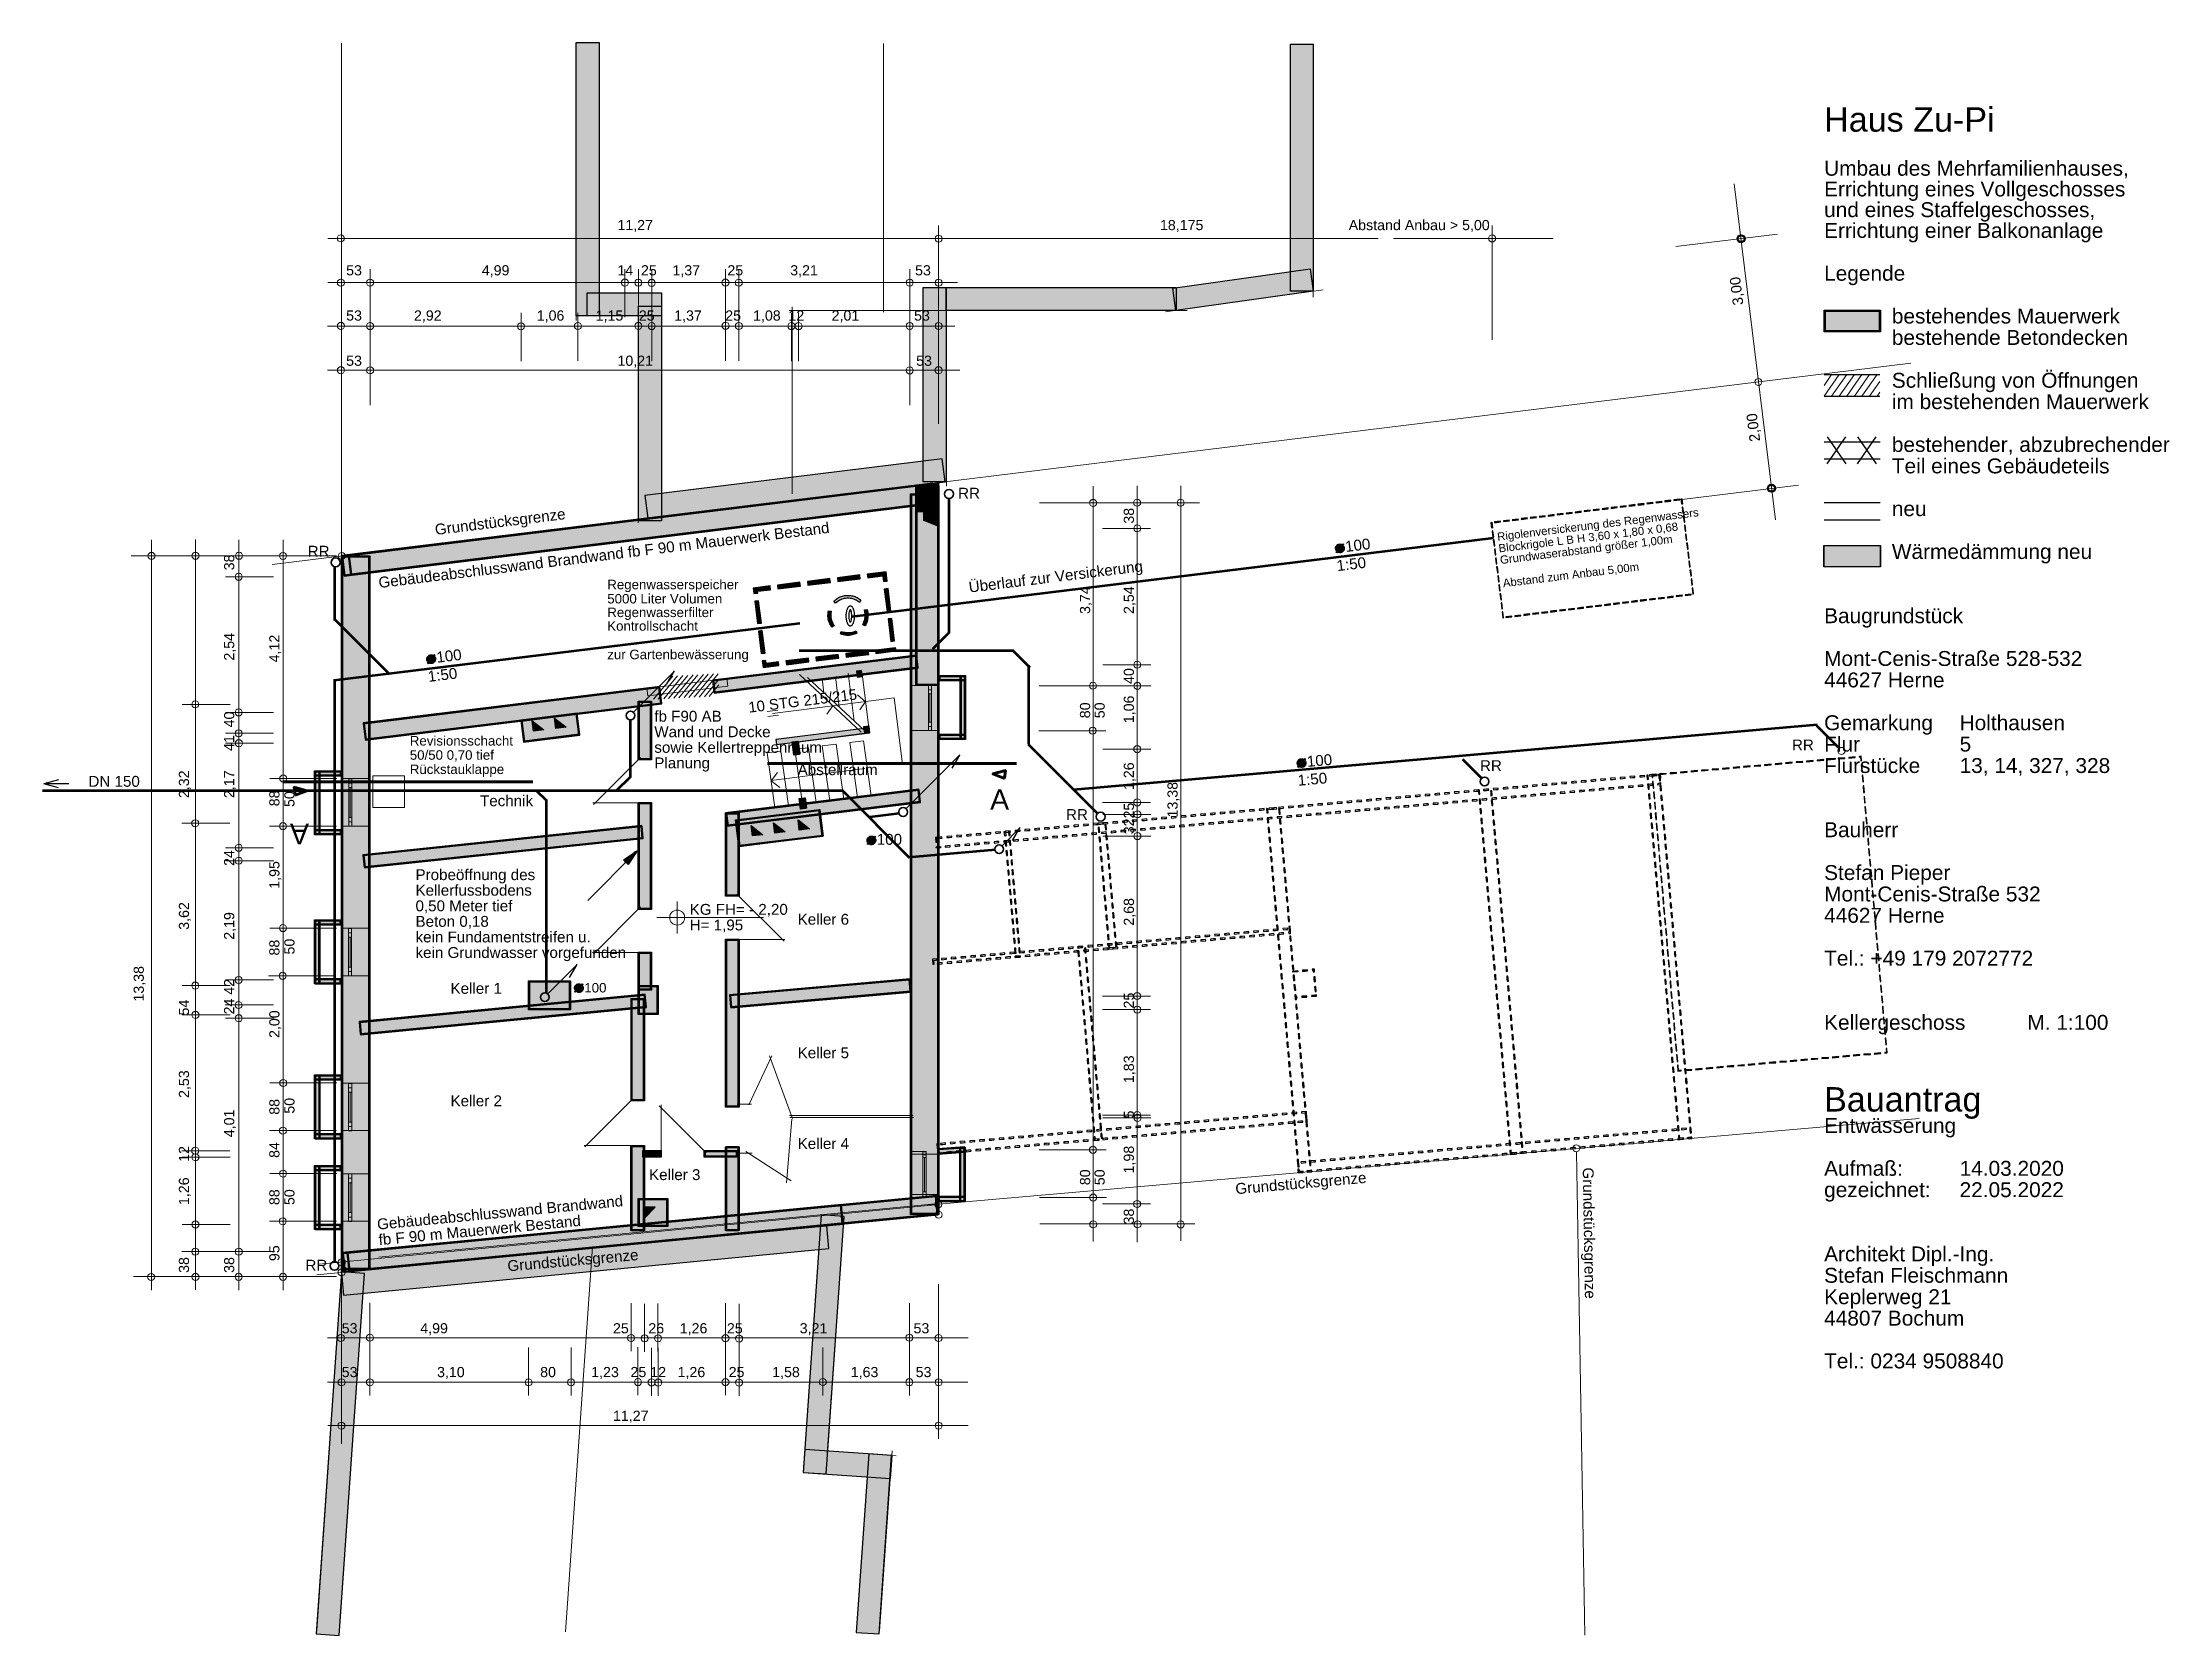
# Model space of a CAD drawing. Header units: millimetres. Extents: x 1839 to 41668, y -109 to 29716.
import ezdxf

# ---------------------------------------------------------------- set-up
doc = ezdxf.new("R2010")
doc.units = ezdxf.units.MM
doc.header["$LTSCALE"] = 50
for name, pattern in [('PDF_35-3_26-5_0-0_0-0', [61.8, 35.3, -26.5, 0, 0]), ('PDF_35-3_35-3_0-0_0-0', [70.6, 35.3, -35.3, 0, 0]), ('PDF_423-3_158-7_0-0_0-0', [582, 423.3, -158.7, 0, 0]), ('PDF_564-4_176-4_70-6_176-4', [987.8, 564.4, -176.4, 70.6, -176.4])]:
    doc.linetypes.add(name, pattern=pattern)
for name, color, linetype in [('00_Wand_Bestand', 7, 'Continuous'), ('02_Grundstuecksgrenze', 8, 'Continuous'), ('05_Linien_stark', 7, 'Continuous'), ('06_Linien_fein', 3, 'Continuous'), ('07_Bemassung', 6, 'Continuous'), ('08_Schnittlinie', 1, 'Continuous'), ('10_Text', 7, 'Continuous'), ('12_Plankopf', 140, 'Continuous')]:
    doc.layers.add(name, color=color, linetype=linetype)
doc.styles.add('PLAN', font='arial.ttf')

msp = doc.modelspace()

# ---------------------------------------------------------------- texts
at = {"layer": '07_Bemassung', "style": 'PLAN'}
for s, height, p in [('11,27', 190.5, (12604, 26204)), ('18,175', 190.5, (22764, 26204)), ('53', 190.5, (7524, 25357)), ('4,99', 190.5, (10064, 25357)), ('14', 190.5, (12604, 25357)), ('25', 190.5, (13045, 25357)), ('1,37', 190.5, (13634, 25357)), ('25', 190.5, (14663, 25357)), ('3,21', 190.5, (15840, 25357)), ('53', 190.5, (18178, 25357)), ('53', 190.5, (7524, 24510)), ('2,92', 190.5, (8794, 24510)), ('1,06', 190.5, (11093, 24510)), ('1,15', 190.5, (12196, 24510)), ('25', 190.5, (13005, 24510)), ('1,37', 190.5, (13667, 24510)), ('25', 190.5, (14623, 24510)), ('1,08', 190.5, (15144, 24510)), ('12', 190.5, (15806, 24510)), ('2,01', 190.5, (16615, 24510)), ('53', 190.5, (18159, 24510)), ('53', 190.5, (7524, 23664)), ('10,21', 190.5, (12604, 23664)), ('53', 190.5, (18198, 23664)), ('100', 203.2, (17461, 14696)), ('53', 190.5, (7441, 5548)), ('4,99', 190.5, (8912, 5548)), ('25', 190.5, (12521, 5548)), ('26', 190.5, (13183, 5548)), ('1,26', 190.5, (13771, 5548)), ('25', 190.5, (14654, 5548)), ('3,21', 190.5, (16017, 5548)), ('53', 190.5, (18149, 5548)), ('53', 190.5, (7441, 4728)), ('3,10', 190.5, (9226, 4728)), ('80', 190.5, (11157, 4728)), ('1,23', 190.5, (12113, 4728)), ('1,26', 190.5, (13731, 4728)), ('25', 190.5, (14687, 4728)), ('1,58', 190.5, (15502, 4728)), ('1,63', 190.5, (16973, 4728)), ('53', 190.5, (18189, 4728)), ('11,27', 190.5, (12521, 3909))]:
    msp.add_text(s, height=height, dxfattribs=at).set_placement(p)
for s, height, p in [('38', 190.5, (22276, 20708)), ('38', 190.5, (5428, 19835)), ('3,74', 190.5, (21456, 19017)), ('2,54', 190.5, (22276, 19017)), ('2,54', 190.5, (5428, 18144)), ('4,12', 190.5, (6275, 18110)), ('40', 190.5, (22276, 17707)), ('40', 190.5, (5428, 16894)), ('80', 190.5, (21456, 17065)), ('50', 190.5, (21729, 17065)), ('1,06', 190.5, (22276, 16972)), ('41', 190.5, (5428, 16453)), ('2,32', 190.5, (4582, 15570)), ('2,17', 190.5, (5428, 15570)), ('1,26', 190.5, (22276, 15721)), ('88', 190.5, (6275, 15416)), ('50', 190.5, (6557, 15403)), ('13,38', 190.5, (23095, 15207)), ('3225', 190.5, (22276, 14892)), ('24', 190.5, (5428, 14300)), ('1,95', 190.5, (6275, 13872)), ('3,62', 190.5, (4582, 13104)), ('2,68', 190.5, (22276, 13181)), ('2,19', 190.5, (5428, 12917)), ('88', 190.5, (6275, 12622)), ('50', 190.5, (6557, 12642)), ('13,38', 190.5, (3735, 11760)), ('54', 190.5, (4582, 11499)), ('2,00', 190.5, (6275, 11078)), ('25', 190.5, (22276, 11631)), ('2,53', 190.5, (4582, 9955)), ('1,83', 190.5, (22276, 10234)), ('4,01', 190.5, (5428, 9220)), ('88', 190.5, (6275, 9641)), ('50', 190.5, (6557, 9661)), ('5', 190, (22276, 9572)), ('12', 190.5, (4582, 8759)), ('84', 190.5, (6275, 8833)), ('1,98', 190.5, (22276, 8542)), ('1,26', 190.5, (4582, 7950)), ('80', 190.5, (21456, 8322)), ('50', 190.5, (21729, 8322)), ('88', 190.5, (6275, 7950)), ('50', 190.5, (6557, 7950)), ('38', 190.5, (22276, 7587)), ('95', 190.5, (6275, 6901)), ('38', 190.5, (4582, 6680)), ('38', 190.5, (5428, 6680))]:
    msp.add_text(s, height=height, rotation=90, dxfattribs=at).set_placement(p)
at = {"layer": '10_Text', "style": 'PLAN'}
for s, height, p in [('Abstand Anbau > 5,00', 190.5, (26298, 26204)), ('RR', 203.2, (18984, 21177)), ('RR', 203.2, (6804, 20090)), ('Regenwasserspeicher', 177.8, (12414, 19480)), ('5000 Liter Volumen', 177.8, (12414, 19214)), ('Regenwasserfilter', 177.8, (12414, 18959)), ('Kontrollschacht', 177.8, (12414, 18704)), ('zur Gartenbewässerung', 177.8, (12414, 18171)), ('fb F90 AB', 203.2, (13295, 17001)), ('Revisionsschacht', 177.8, (8716, 16554)), ('Wand und Decke', 203.2, (13295, 16710)), ('50/50 0,70 tief', 177.8, (8716, 16288)), ('sowie Kellertreppenraum', 203.2, (13295, 16418)), ('Planung', 203.2, (13295, 16127)), ('RR', 203.2, (34598, 16463)), ('DN 150', 203.2, (2698, 15782)), ('Rückstauklappe', 177.8, (8716, 16021)), ('Abstellraum', 203.2, (15979, 16000)), ('RR', 203.2, (28756, 16076)), ('Technik', 203.2, (10031, 15418)), ('A', 381, (19584, 15354)), ('RR', 203.2, (21004, 15161)), ('Probeöffnung des', 203.2, (8823, 14034)), ('Kellerfussbodens', 203.2, (8823, 13743)), ('0,50 Meter tief', 203.2, (8823, 13451)), ('KG FH= - 2,20', 203.2, (13957, 13385)), ('Beton 0,18', 203.2, (8823, 13160)), ('H= 1,95', 203.2, (13957, 13093)), ('Keller 6', 203.2, (15979, 13200)), ('kein Fundamentstreifen u.', 203.2, (8823, 12868)), ('kein Grundwasser vorgefunden', 203.2, (8823, 12577)), ('Keller 1', 203.2, (9479, 11906)), ('100', 177.8, (11984, 11930)), ('Keller 5', 203.2, (15979, 10700)), ('Keller 2', 203.2, (9479, 9800)), ('Keller 4', 203.2, (15979, 9000)), ('Keller 3', 203.2, (13196, 8418)), ('RR', 203.2, (6762, 6722)), ('25 12', 190.5, (12849, 4728))]:
    msp.add_text(s, height=height, dxfattribs=at).set_placement(p)
for s, height, rotation, p in [('3,00', 196.4, 97, (33690, 24809)), ('2,00', 196.4, 97, (34004, 22255)), ('Gebäudeabschlusswand Brandwand fb F 90 m Mauerwerk Bestand', 203.2, 7, (8143, 19502)), ('Grundstücksgrenze', 203.2, 7, (9199, 20495)), ('Rigolenversickerung des Regenwassers', 152.4, 7, (29088, 20386)), ('Blockrigole L B H 3,60 x 1,80 x 0,68', 152.4, 7, (29114, 20169)), ('100', 203.2, 7, (26244, 20177)), ('Grundwaserabstand größer 1,00m', 152.4, 7, (29141, 19952)), ('Überlauf zur Versickerung', 203.2, 7, (19196, 19417)), ('1:50', 203.2, 7, (26085, 19818)), ('Abstand zum Anbau 5,00m', 152.4, 7, (29194, 19518)), ('100', 203.2, 7, (9227, 18103)), ('1:50', 203.2, 7, (9067, 17744)), ('10 STG 215/215', 199.66, 7, (15069, 17168)), ('100', 203.2, 5, (25524, 16153)), ('1:50', 203.2, 5, (25352, 15800)), ('A', 381, 180, (6827, 15088)), ('24 42', 190.5, 90, (5428, 11519)), ('Grundstücksgrenze', 203.2, 5, (24185, 8152)), ('Grundstücksgrenze', 203.2, 271, (30680, 8653)), ('Gebäudeabschlusswand Brandwand', 203.2, 5.5, (8114, 7488)), ('fb F 90 m Mauerwerk Bestand', 203.2, 5.5, (8142, 7197)), ('Grundstücksgrenze', 203.2, 5, (10553, 6707))]:
    msp.add_text(s, height=height, rotation=rotation, dxfattribs=at).set_placement(p)
at = {"layer": '12_Plankopf', "style": 'PLAN'}
for s, height, p in [('Haus Zu-Pi', 457, (35201, 28048)), ('Umbau des Mehrfamilienhauses,', 279.4, (35201, 27223)), ('Errichtung eines Vollgeschosses', 279.4, (35201, 26835)), ('und eines Staffelgeschosses,', 279.4, (35201, 26447)), ('Errichtung einer Balkonanlage', 279.4, (35201, 26059)), ('Legende', 279.3, (35201, 25257)), ('bestehendes Mauerwerk', 279.26, (36469, 24456)), ('bestehende Betondecken', 279.26, (36469, 24055)), ('Schließung von Öffnungen', 279.26, (36469, 23253)), ('im bestehenden Mauerwerk', 279.26, (36469, 22853)), ('bestehender, abzubrechender', 279.26, (36469, 22051)), ('Teil eines Gebäudeteils', 279.26, (36469, 21650)), ('neu', 279.3, (36469, 20849)), ('Wärmedämmung neu', 279.26, (36469, 20047)), ('Baugrundstück', 279.26, (35201, 18845)), ('Mont-Cenis-Straße 528-532', 279.26, (35201, 18044)), ('44627 Herne', 279.26, (35201, 17643)), ('Gemarkung', 279.3, (35201, 16841)), ('Holthausen', 279.3, (37738, 16841)), ('Flur', 279.3, (35201, 16441)), ('Flurstücke', 279.3, (35201, 16040)), ('5', 279, (37738, 16441)), ('13, 14, 327, 328', 279.26, (37738, 16040)), ('Bauherr', 279.3, (35201, 14838)), ('Stefan Pieper', 279.26, (35201, 14036)), ('Mont-Cenis-Straße 532', 279.26, (35201, 13635)), ('44627 Herne', 279.26, (35201, 13235)), ('Tel.: +49 179 2072772', 279.26, (35201, 12433)), ('Kellergeschoss', 279.26, (35201, 11231)), ('M. 1:100', 279.3, (39007, 11231)), ('Bauantrag', 457, (35201, 9701)), ('Entwässerung', 279.26, (35201, 9300)), ('Aufmaß:', 279.3, (35201, 8498)), ('14.03.2020', 279.3, (37738, 8498)), ('gezeichnet:', 279.26, (35201, 8098)), ('22.05.2022', 279.3, (37738, 8098)), ('Architekt Dipl.-Ing.', 279.26, (35201, 6895)), ('Stefan Fleischmann', 279.26, (35201, 6495)), ('Keplerweg 21', 279.26, (35201, 6094)), ('44807 Bochum', 279.26, (35201, 5693)), ('Tel.: 0234 9508840', 279.26, (35201, 4892))]:
    msp.add_text(s, height=height, dxfattribs=at).set_placement(p)

# ---------------------------------------------------------------- hatches: boundary and pattern name
at = {"layer": '00_Wand_Bestand'}
for points in [[(7439, 20110), (7486, 19728), (18556, 21087), (18509, 21469)], [(7560, 20125), (7607, 19742), (18556, 21087), (18509, 21469)], [(18090, 21265), (18620, 21265), (18620, 7772), (18090, 7772)], [(18193, 21418), (18623, 21418), (18623, 17681), (18193, 17681)], [(18193, 21418), (18623, 21418), (18623, 20932), (18193, 20932)], [(18615, 21469), (18615, 21171), (18336, 21171), (18336, 21445)], [(32163, 21126), (32051, 21112), (32053, 21098), (32165, 21112)], [(32331, 21146), (32219, 21133), (32221, 21119), (32333, 21132)], [(32499, 21167), (32387, 21153), (32389, 21139), (32501, 21153)], [(32551, 21074), (32537, 21072), (32525, 21170), (32539, 21172)], [(18624, 21087), (18624, 20657), (18345, 20765), (18345, 21064)], [(28993, 20627), (28979, 20625), (28966, 20733), (28980, 20735)], [(29138, 20754), (29026, 20740), (29027, 20726), (29139, 20740)], [(29306, 20775), (29194, 20761), (29196, 20747), (29308, 20761)], [(29474, 20795), (29362, 20782), (29364, 20768), (29476, 20781)], [(29642, 20816), (29530, 20802), (29532, 20788), (29644, 20802)], [(29810, 20837), (29698, 20823), (29700, 20809), (29812, 20823)], [(29978, 20857), (29866, 20844), (29868, 20830), (29980, 20843)], [(30146, 20878), (30034, 20864), (30036, 20850), (30148, 20864)], [(30314, 20899), (30202, 20885), (30204, 20871), (30316, 20885)], [(30482, 20919), (30370, 20906), (30372, 20892), (30484, 20905)], [(30650, 20940), (30538, 20926), (30540, 20912), (30652, 20926)], [(30818, 20961), (30706, 20947), (30708, 20933), (30820, 20947)], [(30987, 20981), (30874, 20967), (30876, 20953), (30988, 20967)], [(31155, 21002), (31043, 20988), (31044, 20974), (31156, 20988)], [(31323, 21022), (31211, 21009), (31212, 20995), (31324, 21008)], [(31491, 21043), (31379, 21029), (31380, 21015), (31492, 21029)], [(31659, 21064), (31547, 21050), (31548, 21036), (31661, 21050)], [(31827, 21084), (31715, 21071), (31717, 21057), (31829, 21070)], [(31995, 21105), (31883, 21091), (31885, 21077), (31997, 21091)], [(32558, 21018), (32544, 21016), (32557, 20904), (32571, 20906)], [(32578, 20850), (32564, 20848), (32578, 20736), (32592, 20738)], [(26204, 20324), (26190, 20305), (26200, 20293), (26207, 20282), (26212, 20269), (26215, 20255), (26216, 20245), (26215, 20235), (26213, 20226), (26210, 20216), (26206, 20207), (26200, 20199), (26195, 20192), (26189, 20186), (26183, 20180), (26176, 20176), (26169, 20172), (26161, 20169), (26153, 20166), (26144, 20165), (26130, 20164), (26117, 20166), (26105, 20170), (26090, 20178), (26075, 20159), (26063, 20168), (26078, 20186), (26068, 20199), (26060, 20211), (26056, 20223), (26053, 20237), (26052, 20246), (26053, 20255), (26054, 20264), (26056, 20272), (26060, 20280), (26064, 20288), (26070, 20296), (26076, 20303), (26083, 20310), (26090, 20315), (26098, 20319), (26106, 20323), (26114, 20325), (26123, 20327), (26138, 20328), (26150, 20326), (26164, 20322), (26178, 20314), (26193, 20333)], [(26169, 20303), (26156, 20309), (26146, 20312), (26136, 20313), (26125, 20313), (26118, 20312), (26110, 20309), (26104, 20307), (26097, 20303), (26091, 20298), (26086, 20293), (26081, 20287), (26076, 20281), (26072, 20274), (26070, 20267), (26068, 20260), (26066, 20253), (26066, 20246), (26067, 20238), (26069, 20227), (26073, 20217), (26078, 20208), (26087, 20197)], [(28986, 20569), (28999, 20457), (29013, 20459), (29000, 20571)], [(29006, 20401), (29020, 20289), (29034, 20291), (29020, 20403)], [(32599, 20682), (32585, 20680), (32599, 20568), (32613, 20569)], [(32620, 20513), (32606, 20512), (32619, 20400), (32633, 20401)], [(32640, 20345), (32626, 20344), (32640, 20232), (32654, 20233)], [(7440, 20103), (7970, 20103), (7970, 6745), (7440, 6745)], [(26181, 20294), (26098, 20188), (26107, 20184), (26116, 20181), (26125, 20179), (26134, 20179), (26142, 20179), (26151, 20181), (26159, 20183), (26167, 20187), (26174, 20192), (26181, 20198), (26187, 20204), (26191, 20211), (26195, 20217), (26198, 20224), (26200, 20231), (26201, 20238), (26201, 20246), (26201, 20253), (26199, 20265), (26195, 20274), (26189, 20284)], [(29027, 20233), (29041, 20121), (29055, 20123), (29041, 20235)], [(29048, 20065), (29061, 19953), (29075, 19955), (29062, 20067)], [(32661, 20177), (32647, 20176), (32661, 20064), (32675, 20065)], [(32681, 20009), (32667, 20008), (32681, 19896), (32695, 19897)], [(15463, 19542), (15148, 19503), (15161, 19398), (15231, 19406), (15227, 19442), (15471, 19472)], [(16023, 19610), (15603, 19559), (15611, 19489), (16031, 19540)], [(16583, 19679), (16163, 19628), (16172, 19558), (16592, 19609)], [(17143, 19748), (16723, 19696), (16732, 19626), (17152, 19678)], [(17655, 19633), (17634, 19808), (17283, 19765), (17292, 19695), (17572, 19730), (17585, 19624)], [(29068, 19897), (29082, 19785), (29096, 19786), (29082, 19899)], [(29089, 19729), (29103, 19617), (29117, 19618), (29103, 19730)], [(29110, 19561), (29123, 19449), (29137, 19450), (29124, 19562)], [(32702, 19841), (32688, 19839), (32702, 19727), (32716, 19729)], [(32723, 19673), (32709, 19671), (32723, 19559), (32737, 19561)], [(15178, 19258), (15230, 18837), (15300, 18846), (15248, 19266)], [(16658, 19258), (16673, 19272), (16688, 19285), (16705, 19297), (16722, 19309), (16739, 19319), (16758, 19329), (16777, 19337), (16796, 19345), (16816, 19351), (16836, 19357), (16857, 19361), (16878, 19364), (16900, 19366), (16922, 19366), (16945, 19366), (16967, 19364), (16990, 19360), (17011, 19355), (17033, 19350), (17054, 19342), (17074, 19334), (17093, 19325), (17112, 19314), (17131, 19303), (17148, 19290), (17165, 19277), (17139, 19235), (17094, 19263), (17075, 19275), (17055, 19285), (17034, 19293), (17013, 19300), (16991, 19306), (16968, 19310), (16945, 19313), (16922, 19313), (16910, 19313), (16898, 19313), (16874, 19310), (16852, 19306), (16829, 19300), (16808, 19293), (16787, 19284), (16767, 19274), (16748, 19263), (16730, 19250), (16687, 19218)], [(17672, 19493), (17602, 19484), (17654, 19064), (17724, 19072)], [(29130, 19393), (29144, 19281), (29158, 19282), (29144, 19394)], [(29151, 19224), (29165, 19112), (29179, 19114), (29165, 19226)], [(30529, 19108), (30527, 19122), (30415, 19108), (30417, 19094)], [(30697, 19129), (30695, 19143), (30583, 19129), (30585, 19115)], [(30865, 19149), (30863, 19163), (30751, 19150), (30753, 19136)], [(31033, 19170), (31031, 19184), (30919, 19170), (30921, 19156)], [(31201, 19191), (31199, 19205), (31087, 19191), (31089, 19177)], [(31369, 19211), (31367, 19225), (31255, 19212), (31257, 19197)], [(31537, 19232), (31535, 19246), (31423, 19232), (31425, 19218)], [(31705, 19253), (31703, 19267), (31591, 19253), (31593, 19239)], [(31873, 19273), (31872, 19287), (31759, 19273), (31761, 19259)], [(32041, 19294), (32040, 19308), (31928, 19294), (31929, 19280)], [(32209, 19314), (32208, 19328), (32096, 19315), (32097, 19301)], [(32377, 19335), (32376, 19349), (32264, 19335), (32265, 19321)], [(32546, 19356), (32544, 19370), (32432, 19356), (32433, 19342)], [(32714, 19376), (32712, 19390), (32600, 19377), (32602, 19363)], [(32743, 19505), (32729, 19503), (32743, 19391), (32757, 19393)], [(16556, 19076), (16605, 19072), (16601, 19019), (16600, 19005), (16600, 18991), (16600, 18969), (16603, 18946), (16607, 18924), (16612, 18903), (16618, 18882), (16626, 18862), (16636, 18843), (16660, 18796), (16617, 18773), (16604, 18792), (16592, 18812), (16582, 18832), (16573, 18853), (16565, 18875), (16559, 18897), (16553, 18920), (16550, 18943), (16547, 18967), (16547, 18991), (16548, 19020), (16551, 19048)], [(17280, 19103), (17287, 19076), (17292, 19048), (17296, 19020), (17297, 18991), (17296, 18968), (17294, 18945), (17290, 18922), (17285, 18899), (17279, 18878), (17272, 18856), (17263, 18836), (17253, 18816), (17242, 18797), (17197, 18816), (17218, 18865), (17227, 18888), (17234, 18913), (17239, 18938), (17243, 18965), (17244, 18991), (17243, 19017), (17240, 19043), (17231, 19095)], [(17741, 18932), (17671, 18924), (17723, 18504), (17793, 18512)], [(29171, 19056), (29185, 18944), (29199, 18946), (29185, 19058)], [(29352, 18964), (29350, 18978), (29238, 18964), (29240, 18950)], [(29520, 18984), (29519, 18998), (29406, 18985), (29408, 18971)], [(29688, 19005), (29687, 19019), (29575, 19005), (29576, 18991)], [(29856, 19026), (29855, 19040), (29743, 19026), (29744, 19012)], [(30024, 19046), (30023, 19060), (29911, 19046), (29912, 19032)], [(30193, 19067), (30191, 19081), (30079, 19067), (30080, 19053)], [(30361, 19087), (30359, 19101), (30247, 19088), (30249, 19074)], [(15247, 18697), (15298, 18277), (15368, 18286), (15317, 18706)], [(17088, 18655), (17067, 18645), (17044, 18637), (17021, 18630), (16997, 18624), (16972, 18620), (16947, 18617), (16922, 18616), (16892, 18617), (16863, 18621), (16834, 18627), (16807, 18634), (16780, 18644), (16792, 18692), (16844, 18679), (16869, 18674), (16895, 18670), (16922, 18669), (16948, 18670), (16974, 18673), (16999, 18678), (17023, 18685), (17073, 18702)], [(17309, 18257), (17300, 18327), (16880, 18276), (16889, 18206)], [(17816, 18319), (17449, 18274), (17440, 18344), (17808, 18389)], [(9187, 18250), (9172, 18231), (9183, 18219), (9190, 18207), (9195, 18195), (9198, 18181), (9198, 18171), (9198, 18161), (9196, 18152), (9193, 18142), (9189, 18133), (9183, 18125), (9178, 18118), (9172, 18112), (9166, 18106), (9159, 18102), (9151, 18098), (9144, 18095), (9135, 18092), (9127, 18091), (9113, 18090), (9100, 18092), (9088, 18096), (9073, 18104), (9058, 18085), (9046, 18094), (9061, 18112), (9050, 18125), (9043, 18137), (9038, 18149), (9036, 18163), (9035, 18172), (9035, 18181), (9037, 18190), (9039, 18198), (9043, 18206), (9047, 18214), (9053, 18222), (9059, 18229), (9066, 18236), (9073, 18241), (9080, 18245), (9089, 18249), (9097, 18251), (9106, 18253), (9120, 18254), (9133, 18252), (9146, 18248), (9161, 18240), (9176, 18259)], [(9152, 18229), (9139, 18235), (9128, 18238), (9118, 18239), (9108, 18239), (9100, 18237), (9093, 18235), (9086, 18232), (9080, 18229), (9074, 18224), (9069, 18219), (9063, 18213), (9058, 18206), (9054, 18198), (9051, 18190), (9050, 18181), (9049, 18173), (9050, 18164), (9052, 18153), (9055, 18143), (9061, 18134), (9070, 18123)], [(9164, 18220), (9081, 18114), (9090, 18110), (9099, 18107), (9108, 18105), (9116, 18105), (9125, 18105), (9134, 18107), (9142, 18109), (9150, 18113), (9157, 18118), (9164, 18124), (9170, 18130), (9174, 18137), (9178, 18143), (9181, 18150), (9183, 18157), (9184, 18164), (9184, 18172), (9184, 18179), (9182, 18191), (9178, 18200), (9172, 18210)], [(14383, 17779), (14414, 17533), (18238, 18003), (18207, 18248)], [(15316, 18137), (15331, 18014), (15628, 18051), (15619, 18121), (15392, 18093), (15386, 18146)], [(16188, 18120), (16180, 18190), (15760, 18138), (15768, 18068)], [(16749, 18188), (16740, 18258), (16320, 18207), (16328, 18137)], [(17191, 17847), (17177, 17956), (17078, 17944), (17092, 17835)], [(7845, 16978), (7885, 16652), (13436, 17333), (13396, 17660)], [(18622, 17866), (19122, 17866), (19122, 17766), (18622, 17766)], [(19022, 17866), (19122, 17866), (19122, 16666), (19022, 16666)], [(11900, 16748), (11850, 17158), (10797, 17029), (10848, 16619)], [(12994, 17384), (13244, 17384), (13244, 16285), (12994, 16285)], [(11034, 16823), (11010, 17016), (11227, 16846)], [(11448, 16875), (11425, 17068), (11642, 16899)], [(17331, 16792), (17319, 16888), (15571, 16667), (15583, 16571)], [(17331, 16792), (17316, 16914), (17212, 16901), (17228, 16779)], [(18622, 16766), (19122, 16766), (19122, 16666), (18622, 16666)], [(15877, 16622), (15991, 16636), (16022, 16390), (15907, 16376)], [(6934, 16081), (7434, 16081), (7434, 15981), (6934, 15981)], [(6934, 16081), (7034, 16081), (7034, 14881), (6934, 14881)], [(25489, 16301), (25474, 16283), (25484, 16270), (25491, 16259), (25495, 16246), (25497, 16231), (25498, 16222), (25497, 16212), (25495, 16203), (25491, 16194), (25487, 16185), (25481, 16176), (25475, 16169), (25469, 16163), (25463, 16158), (25456, 16154), (25448, 16150), (25440, 16148), (25432, 16146), (25423, 16144), (25409, 16144), (25397, 16146), (25384, 16151), (25369, 16159), (25354, 16141), (25343, 16150), (25358, 16168), (25348, 16181), (25341, 16193), (25337, 16205), (25335, 16219), (25334, 16228), (25335, 16237), (25337, 16246), (25340, 16254), (25343, 16263), (25348, 16270), (25354, 16278), (25360, 16285), (25367, 16291), (25374, 16296), (25382, 16300), (25391, 16303), (25399, 16306), (25408, 16307), (25423, 16307), (25435, 16305), (25448, 16300), (25463, 16292), (25478, 16311)], [(25454, 16281), (25441, 16288), (25430, 16291), (25420, 16293), (25410, 16293), (25402, 16292), (25395, 16290), (25388, 16287), (25381, 16284), (25375, 16280), (25370, 16275), (25364, 16269), (25359, 16262), (25355, 16254), (25351, 16246), (25349, 16237), (25348, 16229), (25349, 16220), (25350, 16209), (25354, 16199), (25359, 16189), (25367, 16179)], [(25465, 16272), (25378, 16169), (25387, 16165), (25396, 16162), (25405, 16159), (25413, 16158), (25422, 16158), (25431, 16160), (25439, 16162), (25447, 16166), (25455, 16170), (25461, 16176), (25468, 16182), (25472, 16188), (25476, 16195), (25479, 16202), (25482, 16209), (25483, 16216), (25484, 16223), (25483, 16231), (25481, 16242), (25478, 16252), (25473, 16262)], [(32044, 16016), (31977, 16010), (31982, 15954), (31995, 15955), (31991, 15999), (32045, 16004)], [(32241, 16033), (32118, 16022), (32119, 16010), (32242, 16021)], [(32438, 16050), (32315, 16040), (32316, 16027), (32439, 16038)], [(32635, 16068), (32512, 16057), (32513, 16045), (32636, 16055)], [(32831, 16085), (32708, 16074), (32709, 16062), (32832, 16073)], [(33028, 16102), (32905, 16091), (32906, 16079), (33029, 16090)], [(33225, 16119), (33102, 16109), (33103, 16096), (33226, 16107)], [(33422, 16137), (33299, 16126), (33300, 16113), (33423, 16124)], [(33619, 16154), (33496, 16143), (33497, 16131), (33620, 16141)], [(33815, 16171), (33692, 16160), (33693, 16148), (33816, 16159)], [(34012, 16188), (33889, 16177), (33890, 16165), (34013, 16176)], [(34209, 16205), (34086, 16195), (34087, 16182), (34210, 16193)], [(34406, 16223), (34283, 16212), (34284, 16200), (34407, 16210)], [(34603, 16240), (34480, 16229), (34481, 16217), (34604, 16228)], [(34799, 16257), (34676, 16246), (34677, 16234), (34800, 16245)], [(14629, 15291), (14660, 15043), (18281, 15488), (18251, 15736)], [(16007, 15562), (16121, 15576), (16146, 15380), (16031, 15365)], [(31989, 15880), (31999, 15757), (32012, 15758), (32001, 15881)], [(32006, 15683), (32017, 15560), (32029, 15561), (32018, 15685)], [(12994, 15485), (13244, 15485), (13244, 13485), (12994, 13485)], [(14629, 15291), (14882, 15291), (14882, 13735), (14629, 13735)], [(16394, 15354), (16455, 14854), (14879, 14660), (14818, 15160)], [(16010, 14972), (15986, 15165), (16203, 14996)], [(32023, 15487), (32034, 15364), (32046, 15365), (32035, 15488)], [(32040, 15290), (32051, 15167), (32063, 15168), (32053, 15291)], [(6934, 14981), (7434, 14981), (7434, 14881), (6934, 14881)], [(7839, 14509), (7865, 14262), (13088, 14811), (13062, 15058)], [(15135, 14861), (15111, 15055), (15328, 14885)], [(15553, 14915), (15529, 15108), (15746, 14939)], [(17440, 14847), (17423, 14830), (17432, 14816), (17438, 14804), (17441, 14791), (17442, 14776), (17441, 14767), (17439, 14757), (17436, 14748), (17432, 14739), (17427, 14731), (17420, 14723), (17414, 14716), (17408, 14711), (17401, 14706), (17393, 14703), (17386, 14700), (17377, 14698), (17369, 14697), (17360, 14696), (17346, 14697), (17334, 14700), (17322, 14706), (17308, 14715), (17291, 14699), (17281, 14709), (17298, 14725), (17289, 14739), (17283, 14752), (17280, 14764), (17279, 14778), (17279, 14788), (17281, 14796), (17283, 14805), (17286, 14813), (17291, 14821), (17296, 14828), (17303, 14835), (17310, 14842), (17317, 14847), (17325, 14852), (17333, 14855), (17342, 14857), (17350, 14859), (17360, 14859), (17374, 14858), (17386, 14855), (17399, 14849), (17413, 14840), (17429, 14857)], [(17402, 14830), (17390, 14837), (17380, 14842), (17370, 14844), (17360, 14845), (17352, 14845), (17345, 14844), (17338, 14842), (17331, 14839), (17324, 14835), (17318, 14831), (17312, 14825), (17306, 14818), (17301, 14811), (17297, 14803), (17295, 14795), (17293, 14787), (17293, 14778), (17293, 14767), (17296, 14757), (17300, 14747), (17308, 14735)], [(17413, 14820), (17318, 14725), (17326, 14720), (17335, 14716), (17343, 14713), (17352, 14711), (17360, 14710), (17369, 14711), (17378, 14712), (17386, 14715), (17394, 14719), (17401, 14724), (17408, 14730), (17414, 14737), (17419, 14744), (17423, 14752), (17425, 14760), (17427, 14768), (17428, 14777), (17427, 14788), (17424, 14798), (17420, 14809)], [(32058, 15093), (32068, 14970), (32081, 14971), (32070, 15094)], [(32075, 14896), (32086, 14773), (32098, 14774), (32087, 14897)], [(12805, 14325), (12717, 14413), (12973, 14581)], [(32092, 14699), (32103, 14576), (32115, 14577), (32104, 14700)], [(32109, 14503), (32120, 14380), (32132, 14381), (32121, 14504)], [(32126, 14306), (32137, 14183), (32149, 14184), (32139, 14307)], [(32144, 14109), (32154, 13986), (32167, 13987), (32156, 14110)], [(32161, 13912), (32172, 13789), (32184, 13790), (32173, 13913)], [(32178, 13715), (32189, 13592), (32201, 13593), (32190, 13716)], [(6932, 13290), (7432, 13290), (7432, 13190), (6932, 13190)], [(6932, 13290), (7032, 13290), (7032, 12090), (6932, 12090)], [(32195, 13519), (32206, 13396), (32218, 13397), (32208, 13520)], [(32212, 13322), (32223, 13199), (32236, 13200), (32225, 13323)], [(14631, 12929), (14883, 12929), (14883, 9782), (14631, 9782)], [(32230, 13125), (32240, 13002), (32253, 13003), (32242, 13126)], [(32247, 12928), (32258, 12805), (32270, 12806), (32259, 12929)], [(12994, 12685), (13244, 12685), (13244, 11974), (12994, 11974)], [(25524, 12356), (25433, 12348), (25435, 12326), (25481, 12330), (25526, 12333)], [(25659, 12315), (25655, 12368), (25616, 12364), (25618, 12342), (25634, 12343), (25635, 12328), (25637, 12313)], [(32264, 12731), (32275, 12608), (32287, 12609), (32276, 12732)], [(32281, 12535), (32292, 12412), (32304, 12413), (32294, 12536)], [(6932, 12190), (7432, 12190), (7432, 12090), (6932, 12090)], [(10938, 12149), (11727, 12149), (11727, 11604), (10938, 11604)], [(11962, 12081), (11945, 12064), (11954, 12050), (11960, 12038), (11963, 12025), (11964, 12011), (11963, 12001), (11961, 11991), (11958, 11982), (11954, 11973), (11949, 11965), (11942, 11957), (11936, 11951), (11930, 11945), (11923, 11941), (11915, 11937), (11908, 11934), (11900, 11932), (11891, 11931), (11882, 11930), (11868, 11931), (11856, 11934), (11844, 11940), (11830, 11949), (11813, 11933), (11803, 11943), (11820, 11959), (11811, 11974), (11805, 11986), (11802, 11998), (11801, 12013), (11801, 12022), (11803, 12031), (11805, 12039), (11809, 12047), (11813, 12055), (11818, 12062), (11825, 12069), (11832, 12076), (11839, 12081), (11847, 12086), (11855, 12089), (11864, 12092), (11872, 12093), (11882, 12094), (11896, 12092), (11909, 12089), (11921, 12083), (11935, 12074), (11951, 12091)], [(11925, 12064), (11912, 12071), (11902, 12076), (11892, 12079), (11882, 12079), (11874, 12079), (11867, 12078), (11860, 12076), (11853, 12073), (11846, 12069), (11840, 12065), (11834, 12059), (11828, 12053), (11823, 12045), (11820, 12038), (11817, 12029), (11815, 12021), (11815, 12012), (11815, 12001), (11818, 11991), (11823, 11981), (11830, 11969)], [(11935, 12054), (11840, 11959), (11848, 11954), (11857, 11950), (11865, 11947), (11874, 11945), (11882, 11944), (11891, 11945), (11900, 11947), (11908, 11949), (11916, 11953), (11923, 11958), (11930, 11964), (11935, 11970), (11940, 11976), (11943, 11982), (11946, 11989), (11948, 11996), (11949, 12003), (11950, 12011), (11949, 12022), (11946, 12033), (11942, 12043)], [(12993, 12063), (13368, 12063), (13368, 11518), (12993, 11518)], [(18104, 11939), (18083, 12185), (14705, 11889), (14726, 11644)], [(25344, 12318), (25252, 12310), (25250, 12332), (25342, 12340)], [(25258, 12246), (25266, 12154), (25289, 12156), (25284, 12204), (25281, 12248)], [(25274, 12063), (25282, 11971), (25305, 11973), (25301, 12018), (25297, 12065)], [(25667, 12224), (25644, 12222), (25648, 12177), (25652, 12131), (25675, 12133)], [(25683, 12041), (25660, 12039), (25665, 11991), (25668, 11948), (25691, 11950)], [(32299, 12338), (32309, 12215), (32322, 12216), (32311, 12339)], [(32316, 12141), (32327, 12018), (32339, 12019), (32328, 12142)], [(13148, 11652), (13124, 11900), (7767, 11384), (7791, 11136)], [(12859, 11816), (13110, 11816), (13110, 9902), (12859, 9902)], [(25290, 11880), (25295, 11825), (25331, 11829), (25329, 11852), (25315, 11850), (25314, 11866), (25313, 11882)], [(25514, 11845), (25512, 11868), (25466, 11863), (25421, 11860), (25423, 11837)], [(25697, 11861), (25695, 11884), (25663, 11881), (25603, 11876), (25605, 11853)], [(32333, 11944), (32344, 11821), (32356, 11822), (32345, 11945)], [(32350, 11747), (32361, 11624), (32373, 11625), (32363, 11748)], [(32367, 11551), (32378, 11428), (32391, 11429), (32380, 11552)], [(32385, 11354), (32395, 11231), (32408, 11232), (32397, 11355)], [(32402, 11157), (32413, 11034), (32425, 11035), (32414, 11158)], [(32419, 10960), (32430, 10837), (32442, 10838), (32431, 10961)], [(32436, 10763), (32447, 10640), (32459, 10641), (32449, 10764)], [(6934, 10387), (7434, 10387), (7434, 10287), (6934, 10287)], [(6934, 10387), (7034, 10387), (7034, 9187), (6934, 9187)], [(32454, 10567), (32463, 10456), (32526, 10461), (32525, 10474), (32474, 10469), (32466, 10568)], [(32723, 10478), (32721, 10491), (32598, 10480), (32599, 10468)], [(32919, 10496), (32918, 10508), (32795, 10497), (32796, 10485)], [(33116, 10513), (33115, 10525), (32992, 10514), (32993, 10502)], [(33313, 10530), (33312, 10542), (33189, 10532), (33190, 10519)], [(33510, 10547), (33509, 10560), (33386, 10549), (33387, 10537)], [(33707, 10565), (33705, 10577), (33582, 10566), (33583, 10554)], [(33903, 10582), (33902, 10594), (33779, 10583), (33780, 10571)], [(34100, 10599), (34099, 10611), (33976, 10601), (33977, 10588)], [(34297, 10616), (34296, 10629), (34173, 10618), (34174, 10605)], [(34494, 10633), (34493, 10646), (34370, 10635), (34371, 10623)], [(34691, 10651), (34689, 10663), (34566, 10652), (34568, 10640)], [(34887, 10668), (34886, 10680), (34763, 10669), (34764, 10657)], [(6934, 9287), (7434, 9287), (7434, 9187), (6934, 9187)], [(12858, 9066), (13110, 9066), (13110, 7471), (12858, 7471)], [(13078, 8970), (13425, 8970), (13425, 8849), (13078, 8849)], [(14227, 8970), (14853, 8970), (14853, 8849), (14227, 8849)], [(14631, 9042), (14883, 9042), (14883, 7471), (14631, 7471)], [(19110, 8939), (19103, 9039), (18604, 9004), (18611, 8905)], [(19013, 9032), (19113, 9032), (19113, 8014), (19013, 8014)], [(6932, 8690), (7432, 8690), (7432, 8590), (6932, 8590)], [(6932, 8690), (7032, 8690), (7032, 7490), (6932, 7490)], [(7453, 7060), (7488, 6695), (18612, 7766), (18577, 8131)], [(12992, 8074), (13550, 8074), (13550, 7549), (12992, 7549)], [(18613, 8114), (19113, 8114), (19113, 8014), (18613, 8014)], [(6932, 7590), (7432, 7590), (7432, 7490), (6932, 7490)], [(7539, 7068), (7574, 6703), (16833, 7595), (16798, 7959)], [(13111, 7902), (13306, 7902), (13111, 7707)], [(13113, 7919), (13308, 7919), (13113, 7725)], [(7437, 6849), (7491, 6849), (7491, 6700), (7437, 6700)]]:
    msp.add_hatch(color=7, dxfattribs=at).paths.add_polyline_path(points)
at = {"layer": '02_Grundstuecksgrenze'}
for points in [[(11831, 29716), (12261, 29716), (12261, 24598), (11831, 24598)], [(25208, 29683), (25630, 29683), (25630, 25062), (25208, 25062)], [(18330, 25128), (18760, 25128), (18760, 21494), (18330, 21494)], [(18760, 25128), (23065, 25128), (23065, 24698), (18760, 24698)], [(25632, 25061), (23064, 24700), (23005, 25119), (25574, 25479)], [(12040, 25029), (13430, 25029), (13430, 24599), (12040, 24599)], [(12999, 24779), (13429, 24779), (13429, 20759), (12999, 20759)], [(18687, 21921), (13118, 21237), (13171, 20810), (18739, 21494)], [(16420, 7766), (16083, 2945), (16512, 2915), (16849, 7736)], [(16524, 7564), (7434, 6689), (7476, 6261), (16565, 7136)], [(7437, 6701), (6963, -79), (7391, -109), (7865, 6671)], [(17746, 3259), (16111, 3374), (16081, 2945), (17716, 2830)], [(17310, 3289), (17076, -51), (17505, -81), (17739, 3259)]]:
    msp.add_hatch(color=7, dxfattribs=at).paths.add_polyline_path(points)
at = {"layer": '12_Plankopf'}
for points in [[(35201, 24703), (36255, 24703), (36255, 24303), (35201, 24303)], [(35195, 20302), (36258, 20302), (36258, 19902), (35195, 19902)], [(35783, 16343), (35661, 16332), (35662, 16320), (35784, 16331)], [(35902, 16267), (35894, 16353), (35857, 16350), (35858, 16337), (35883, 16340), (35890, 16266)], [(34996, 16274), (34873, 16264), (34874, 16251), (34997, 16262)], [(35193, 16291), (35070, 16281), (35071, 16268), (35194, 16279)], [(35390, 16309), (35267, 16298), (35268, 16286), (35391, 16296)], [(35586, 16326), (35464, 16315), (35465, 16303), (35588, 16314)], [(35909, 16193), (35896, 16192), (35907, 16069), (35919, 16070)], [(35926, 15997), (35913, 15996), (35924, 15873), (35936, 15874)], [(35943, 15800), (35931, 15799), (35941, 15676), (35954, 15677)], [(35960, 15603), (35948, 15602), (35959, 15479), (35971, 15480)], [(35977, 15406), (35965, 15405), (35976, 15282), (35988, 15283)], [(35995, 15209), (35982, 15208), (35993, 15085), (36006, 15086)], [(36012, 15013), (36000, 15012), (36010, 14889), (36022, 14890)], [(36029, 14816), (36017, 14815), (36027, 14692), (36040, 14693)], [(36046, 14619), (36034, 14618), (36045, 14495), (36057, 14496)], [(36063, 14422), (36051, 14421), (36062, 14298), (36074, 14299)], [(36081, 14225), (36068, 14224), (36079, 14101), (36092, 14102)], [(36098, 14029), (36086, 14028), (36097, 13905), (36109, 13906)], [(36115, 13832), (36103, 13831), (36114, 13708), (36126, 13709)], [(36133, 13635), (36120, 13634), (36131, 13511), (36143, 13512)], [(36149, 13438), (36137, 13437), (36148, 13314), (36160, 13315)], [(36167, 13241), (36154, 13240), (36165, 13117), (36178, 13118)], [(36184, 13045), (36172, 13044), (36183, 12921), (36195, 12922)], [(36201, 12848), (36189, 12847), (36200, 12724), (36212, 12725)], [(36219, 12651), (36206, 12650), (36217, 12527), (36229, 12528)], [(36236, 12454), (36223, 12453), (36234, 12330), (36247, 12331)], [(36253, 12257), (36241, 12256), (36251, 12133), (36264, 12134)], [(36270, 12061), (36258, 12059), (36269, 11937), (36281, 11938)], [(36287, 11864), (36275, 11863), (36286, 11740), (36298, 11741)], [(36305, 11667), (36292, 11666), (36303, 11543), (36315, 11544)], [(36322, 11470), (36310, 11469), (36320, 11346), (36333, 11347)], [(36339, 11273), (36327, 11272), (36338, 11149), (36350, 11150)], [(35872, 10754), (35870, 10766), (35747, 10756), (35748, 10743)], [(36068, 10771), (36067, 10783), (35944, 10773), (35945, 10760)], [(36265, 10788), (36264, 10801), (36141, 10790), (36142, 10778)], [(36381, 10799), (36374, 10880), (36361, 10879), (36367, 10810), (36338, 10807), (36339, 10795)], [(36356, 11077), (36344, 11075), (36355, 10952), (36367, 10954)], [(35084, 10685), (35083, 10697), (34960, 10687), (34961, 10674)], [(35281, 10702), (35280, 10715), (35157, 10704), (35158, 10692)], [(35478, 10720), (35477, 10732), (35354, 10721), (35355, 10709)], [(35675, 10737), (35674, 10749), (35550, 10738), (35552, 10726)]]:
    msp.add_hatch(color=7, dxfattribs=at).paths.add_polyline_path(points)

# ---------------------------------------------------------------- linework, layer by layer
at = {"layer": '00_Wand_Bestand'}
for points in [[(7439, 20110), (7486, 19728), (18556, 21087), (18509, 21469)], [(7560, 20125), (7607, 19742), (18556, 21087), (18509, 21469)], [(18090, 21265), (18620, 21265), (18620, 7772), (18090, 7772)], [(18193, 21418), (18623, 21418), (18623, 17681), (18193, 17681)], [(18193, 21418), (18623, 21418), (18623, 20932), (18193, 20932)], [(18615, 21469), (18615, 21171), (18336, 21171), (18336, 21445)], [(32163, 21126), (32051, 21112), (32053, 21098), (32165, 21112)], [(32331, 21146), (32219, 21133), (32221, 21119), (32333, 21132)], [(32499, 21167), (32387, 21153), (32389, 21139), (32501, 21153)], [(32551, 21074), (32537, 21072), (32525, 21170), (32539, 21172)], [(18624, 21087), (18624, 20657), (18345, 20765), (18345, 21064)], [(28993, 20627), (28979, 20625), (28966, 20733), (28980, 20735)], [(29138, 20754), (29026, 20740), (29027, 20726), (29139, 20740)], [(29306, 20775), (29194, 20761), (29196, 20747), (29308, 20761)], [(29474, 20795), (29362, 20782), (29364, 20768), (29476, 20781)], [(29642, 20816), (29530, 20802), (29532, 20788), (29644, 20802)], [(29810, 20837), (29698, 20823), (29700, 20809), (29812, 20823)], [(29978, 20857), (29866, 20844), (29868, 20830), (29980, 20843)], [(30146, 20878), (30034, 20864), (30036, 20850), (30148, 20864)], [(30314, 20899), (30202, 20885), (30204, 20871), (30316, 20885)], [(30482, 20919), (30370, 20906), (30372, 20892), (30484, 20905)], [(30650, 20940), (30538, 20926), (30540, 20912), (30652, 20926)], [(30818, 20961), (30706, 20947), (30708, 20933), (30820, 20947)], [(30987, 20981), (30874, 20967), (30876, 20953), (30988, 20967)], [(31155, 21002), (31043, 20988), (31044, 20974), (31156, 20988)], [(31323, 21022), (31211, 21009), (31212, 20995), (31324, 21008)], [(31491, 21043), (31379, 21029), (31380, 21015), (31492, 21029)], [(31659, 21064), (31547, 21050), (31548, 21036), (31661, 21050)], [(31827, 21084), (31715, 21071), (31717, 21057), (31829, 21070)], [(31995, 21105), (31883, 21091), (31885, 21077), (31997, 21091)], [(32558, 21018), (32544, 21016), (32557, 20904), (32571, 20906)], [(32578, 20850), (32564, 20848), (32578, 20736), (32592, 20738)], [(26204, 20324), (26190, 20305), (26200, 20293), (26207, 20282), (26212, 20269), (26215, 20255), (26216, 20245), (26215, 20235), (26213, 20226), (26210, 20216), (26206, 20207), (26200, 20199), (26195, 20192), (26189, 20186), (26183, 20180), (26176, 20176), (26169, 20172), (26161, 20169), (26153, 20166), (26144, 20165), (26130, 20164), (26117, 20166), (26105, 20170), (26090, 20178), (26075, 20159), (26063, 20168), (26078, 20186), (26068, 20199), (26060, 20211), (26056, 20223), (26053, 20237), (26052, 20246), (26053, 20255), (26054, 20264), (26056, 20272), (26060, 20280), (26064, 20288), (26070, 20296), (26076, 20303), (26083, 20310), (26090, 20315), (26098, 20319), (26106, 20323), (26114, 20325), (26123, 20327), (26138, 20328), (26150, 20326), (26164, 20322), (26178, 20314), (26193, 20333)], [(26169, 20303), (26156, 20309), (26146, 20312), (26136, 20313), (26125, 20313), (26118, 20312), (26110, 20309), (26104, 20307), (26097, 20303), (26091, 20298), (26086, 20293), (26081, 20287), (26076, 20281), (26072, 20274), (26070, 20267), (26068, 20260), (26066, 20253), (26066, 20246), (26067, 20238), (26069, 20227), (26073, 20217), (26078, 20208), (26087, 20197)], [(28986, 20569), (28999, 20457), (29013, 20459), (29000, 20571)], [(29006, 20401), (29020, 20289), (29034, 20291), (29020, 20403)], [(32599, 20682), (32585, 20680), (32599, 20568), (32613, 20569)], [(32620, 20513), (32606, 20512), (32619, 20400), (32633, 20401)], [(32640, 20345), (32626, 20344), (32640, 20232), (32654, 20233)], [(7440, 20103), (7970, 20103), (7970, 6745), (7440, 6745)], [(26181, 20294), (26098, 20188), (26107, 20184), (26116, 20181), (26125, 20179), (26134, 20179), (26142, 20179), (26151, 20181), (26159, 20183), (26167, 20187), (26174, 20192), (26181, 20198), (26187, 20204), (26191, 20211), (26195, 20217), (26198, 20224), (26200, 20231), (26201, 20238), (26201, 20246), (26201, 20253), (26199, 20265), (26195, 20274), (26189, 20284)], [(29027, 20233), (29041, 20121), (29055, 20123), (29041, 20235)], [(29048, 20065), (29061, 19953), (29075, 19955), (29062, 20067)], [(32661, 20177), (32647, 20176), (32661, 20064), (32675, 20065)], [(32681, 20009), (32667, 20008), (32681, 19896), (32695, 19897)], [(15463, 19542), (15148, 19503), (15161, 19398), (15231, 19406), (15227, 19442), (15471, 19472)], [(16023, 19610), (15603, 19559), (15611, 19489), (16031, 19540)], [(16583, 19679), (16163, 19628), (16172, 19558), (16592, 19609)], [(17143, 19748), (16723, 19696), (16732, 19626), (17152, 19678)], [(17655, 19633), (17634, 19808), (17283, 19765), (17292, 19695), (17572, 19730), (17585, 19624)], [(29068, 19897), (29082, 19785), (29096, 19786), (29082, 19899)], [(29089, 19729), (29103, 19617), (29117, 19618), (29103, 19730)], [(29110, 19561), (29123, 19449), (29137, 19450), (29124, 19562)], [(32702, 19841), (32688, 19839), (32702, 19727), (32716, 19729)], [(32723, 19673), (32709, 19671), (32723, 19559), (32737, 19561)], [(15178, 19258), (15230, 18837), (15300, 18846), (15248, 19266)], [(16658, 19258), (16673, 19272), (16688, 19285), (16705, 19297), (16722, 19309), (16739, 19319), (16758, 19329), (16777, 19337), (16796, 19345), (16816, 19351), (16836, 19357), (16857, 19361), (16878, 19364), (16900, 19366), (16922, 19366), (16945, 19366), (16967, 19364), (16990, 19360), (17011, 19355), (17033, 19350), (17054, 19342), (17074, 19334), (17093, 19325), (17112, 19314), (17131, 19303), (17148, 19290), (17165, 19277), (17139, 19235), (17094, 19263), (17075, 19275), (17055, 19285), (17034, 19293), (17013, 19300), (16991, 19306), (16968, 19310), (16945, 19313), (16922, 19313), (16910, 19313), (16898, 19313), (16874, 19310), (16852, 19306), (16829, 19300), (16808, 19293), (16787, 19284), (16767, 19274), (16748, 19263), (16730, 19250), (16687, 19218)], [(17672, 19493), (17602, 19484), (17654, 19064), (17724, 19072)], [(29130, 19393), (29144, 19281), (29158, 19282), (29144, 19394)], [(29151, 19224), (29165, 19112), (29179, 19114), (29165, 19226)], [(30529, 19108), (30527, 19122), (30415, 19108), (30417, 19094)], [(30697, 19129), (30695, 19143), (30583, 19129), (30585, 19115)], [(30865, 19149), (30863, 19163), (30751, 19150), (30753, 19136)], [(31033, 19170), (31031, 19184), (30919, 19170), (30921, 19156)], [(31201, 19191), (31199, 19205), (31087, 19191), (31089, 19177)], [(31369, 19211), (31367, 19225), (31255, 19212), (31257, 19197)], [(31537, 19232), (31535, 19246), (31423, 19232), (31425, 19218)], [(31705, 19253), (31703, 19267), (31591, 19253), (31593, 19239)], [(31873, 19273), (31872, 19287), (31759, 19273), (31761, 19259)], [(32041, 19294), (32040, 19308), (31928, 19294), (31929, 19280)], [(32209, 19314), (32208, 19328), (32096, 19315), (32097, 19301)], [(32377, 19335), (32376, 19349), (32264, 19335), (32265, 19321)], [(32546, 19356), (32544, 19370), (32432, 19356), (32433, 19342)], [(32714, 19376), (32712, 19390), (32600, 19377), (32602, 19363)], [(32743, 19505), (32729, 19503), (32743, 19391), (32757, 19393)], [(16556, 19076), (16605, 19072), (16601, 19019), (16600, 19005), (16600, 18991), (16600, 18969), (16603, 18946), (16607, 18924), (16612, 18903), (16618, 18882), (16626, 18862), (16636, 18843), (16660, 18796), (16617, 18773), (16604, 18792), (16592, 18812), (16582, 18832), (16573, 18853), (16565, 18875), (16559, 18897), (16553, 18920), (16550, 18943), (16547, 18967), (16547, 18991), (16548, 19020), (16551, 19048)], [(17280, 19103), (17287, 19076), (17292, 19048), (17296, 19020), (17297, 18991), (17296, 18968), (17294, 18945), (17290, 18922), (17285, 18899), (17279, 18878), (17272, 18856), (17263, 18836), (17253, 18816), (17242, 18797), (17197, 18816), (17218, 18865), (17227, 18888), (17234, 18913), (17239, 18938), (17243, 18965), (17244, 18991), (17243, 19017), (17240, 19043), (17231, 19095)], [(17741, 18932), (17671, 18924), (17723, 18504), (17793, 18512)], [(29171, 19056), (29185, 18944), (29199, 18946), (29185, 19058)], [(29352, 18964), (29350, 18978), (29238, 18964), (29240, 18950)], [(29520, 18984), (29519, 18998), (29406, 18985), (29408, 18971)], [(29688, 19005), (29687, 19019), (29575, 19005), (29576, 18991)], [(29856, 19026), (29855, 19040), (29743, 19026), (29744, 19012)], [(30024, 19046), (30023, 19060), (29911, 19046), (29912, 19032)], [(30193, 19067), (30191, 19081), (30079, 19067), (30080, 19053)], [(30361, 19087), (30359, 19101), (30247, 19088), (30249, 19074)], [(15247, 18697), (15298, 18277), (15368, 18286), (15317, 18706)], [(17088, 18655), (17067, 18645), (17044, 18637), (17021, 18630), (16997, 18624), (16972, 18620), (16947, 18617), (16922, 18616), (16892, 18617), (16863, 18621), (16834, 18627), (16807, 18634), (16780, 18644), (16792, 18692), (16844, 18679), (16869, 18674), (16895, 18670), (16922, 18669), (16948, 18670), (16974, 18673), (16999, 18678), (17023, 18685), (17073, 18702)], [(17309, 18257), (17300, 18327), (16880, 18276), (16889, 18206)], [(17816, 18319), (17449, 18274), (17440, 18344), (17808, 18389)], [(9187, 18250), (9172, 18231), (9183, 18219), (9190, 18207), (9195, 18195), (9198, 18181), (9198, 18171), (9198, 18161), (9196, 18152), (9193, 18142), (9189, 18133), (9183, 18125), (9178, 18118), (9172, 18112), (9166, 18106), (9159, 18102), (9151, 18098), (9144, 18095), (9135, 18092), (9127, 18091), (9113, 18090), (9100, 18092), (9088, 18096), (9073, 18104), (9058, 18085), (9046, 18094), (9061, 18112), (9050, 18125), (9043, 18137), (9038, 18149), (9036, 18163), (9035, 18172), (9035, 18181), (9037, 18190), (9039, 18198), (9043, 18206), (9047, 18214), (9053, 18222), (9059, 18229), (9066, 18236), (9073, 18241), (9080, 18245), (9089, 18249), (9097, 18251), (9106, 18253), (9120, 18254), (9133, 18252), (9146, 18248), (9161, 18240), (9176, 18259)], [(9152, 18229), (9139, 18235), (9128, 18238), (9118, 18239), (9108, 18239), (9100, 18237), (9093, 18235), (9086, 18232), (9080, 18229), (9074, 18224), (9069, 18219), (9063, 18213), (9058, 18206), (9054, 18198), (9051, 18190), (9050, 18181), (9049, 18173), (9050, 18164), (9052, 18153), (9055, 18143), (9061, 18134), (9070, 18123)], [(9164, 18220), (9081, 18114), (9090, 18110), (9099, 18107), (9108, 18105), (9116, 18105), (9125, 18105), (9134, 18107), (9142, 18109), (9150, 18113), (9157, 18118), (9164, 18124), (9170, 18130), (9174, 18137), (9178, 18143), (9181, 18150), (9183, 18157), (9184, 18164), (9184, 18172), (9184, 18179), (9182, 18191), (9178, 18200), (9172, 18210)], [(14383, 17779), (14414, 17533), (18238, 18003), (18207, 18248)], [(15316, 18137), (15331, 18014), (15628, 18051), (15619, 18121), (15392, 18093), (15386, 18146)], [(16188, 18120), (16180, 18190), (15760, 18138), (15768, 18068)], [(16749, 18188), (16740, 18258), (16320, 18207), (16328, 18137)], [(17191, 17847), (17177, 17956), (17078, 17944), (17092, 17835)], [(7845, 16978), (7885, 16652), (13436, 17333), (13396, 17660)], [(18622, 17866), (19122, 17866), (19122, 17766), (18622, 17766)], [(19022, 17866), (19122, 17866), (19122, 16666), (19022, 16666)], [(11900, 16748), (11850, 17158), (10797, 17029), (10848, 16619)], [(12994, 17384), (13244, 17384), (13244, 16285), (12994, 16285)], [(11034, 16823), (11010, 17016), (11227, 16846)], [(11448, 16875), (11425, 17068), (11642, 16899)], [(17331, 16792), (17319, 16888), (15571, 16667), (15583, 16571)], [(17331, 16792), (17316, 16914), (17212, 16901), (17228, 16779)], [(18622, 16766), (19122, 16766), (19122, 16666), (18622, 16666)], [(15877, 16622), (15991, 16636), (16022, 16390), (15907, 16376)], [(6934, 16081), (7434, 16081), (7434, 15981), (6934, 15981)], [(6934, 16081), (7034, 16081), (7034, 14881), (6934, 14881)], [(25489, 16301), (25474, 16283), (25484, 16270), (25491, 16259), (25495, 16246), (25497, 16231), (25498, 16222), (25497, 16212), (25495, 16203), (25491, 16194), (25487, 16185), (25481, 16176), (25475, 16169), (25469, 16163), (25463, 16158), (25456, 16154), (25448, 16150), (25440, 16148), (25432, 16146), (25423, 16144), (25409, 16144), (25397, 16146), (25384, 16151), (25369, 16159), (25354, 16141), (25343, 16150), (25358, 16168), (25348, 16181), (25341, 16193), (25337, 16205), (25335, 16219), (25334, 16228), (25335, 16237), (25337, 16246), (25340, 16254), (25343, 16263), (25348, 16270), (25354, 16278), (25360, 16285), (25367, 16291), (25374, 16296), (25382, 16300), (25391, 16303), (25399, 16306), (25408, 16307), (25423, 16307), (25435, 16305), (25448, 16300), (25463, 16292), (25478, 16311)], [(25454, 16281), (25441, 16288), (25430, 16291), (25420, 16293), (25410, 16293), (25402, 16292), (25395, 16290), (25388, 16287), (25381, 16284), (25375, 16280), (25370, 16275), (25364, 16269), (25359, 16262), (25355, 16254), (25351, 16246), (25349, 16237), (25348, 16229), (25349, 16220), (25350, 16209), (25354, 16199), (25359, 16189), (25367, 16179)], [(25465, 16272), (25378, 16169), (25387, 16165), (25396, 16162), (25405, 16159), (25413, 16158), (25422, 16158), (25431, 16160), (25439, 16162), (25447, 16166), (25455, 16170), (25461, 16176), (25468, 16182), (25472, 16188), (25476, 16195), (25479, 16202), (25482, 16209), (25483, 16216), (25484, 16223), (25483, 16231), (25481, 16242), (25478, 16252), (25473, 16262)], [(32044, 16016), (31977, 16010), (31982, 15954), (31995, 15955), (31991, 15999), (32045, 16004)], [(32241, 16033), (32118, 16022), (32119, 16010), (32242, 16021)], [(32438, 16050), (32315, 16040), (32316, 16027), (32439, 16038)], [(32635, 16068), (32512, 16057), (32513, 16045), (32636, 16055)], [(32831, 16085), (32708, 16074), (32709, 16062), (32832, 16073)], [(33028, 16102), (32905, 16091), (32906, 16079), (33029, 16090)], [(33225, 16119), (33102, 16109), (33103, 16096), (33226, 16107)], [(33422, 16137), (33299, 16126), (33300, 16113), (33423, 16124)], [(33619, 16154), (33496, 16143), (33497, 16131), (33620, 16141)], [(33815, 16171), (33692, 16160), (33693, 16148), (33816, 16159)], [(34012, 16188), (33889, 16177), (33890, 16165), (34013, 16176)], [(34209, 16205), (34086, 16195), (34087, 16182), (34210, 16193)], [(34406, 16223), (34283, 16212), (34284, 16200), (34407, 16210)], [(34603, 16240), (34480, 16229), (34481, 16217), (34604, 16228)], [(34799, 16257), (34676, 16246), (34677, 16234), (34800, 16245)], [(14629, 15291), (14660, 15043), (18281, 15488), (18251, 15736)], [(16007, 15562), (16121, 15576), (16146, 15380), (16031, 15365)], [(31989, 15880), (31999, 15757), (32012, 15758), (32001, 15881)], [(32006, 15683), (32017, 15560), (32029, 15561), (32018, 15685)], [(12994, 15485), (13244, 15485), (13244, 13485), (12994, 13485)], [(14629, 15291), (14882, 15291), (14882, 13735), (14629, 13735)], [(16394, 15354), (16455, 14854), (14879, 14660), (14818, 15160)], [(16010, 14972), (15986, 15165), (16203, 14996)], [(32023, 15487), (32034, 15364), (32046, 15365), (32035, 15488)], [(32040, 15290), (32051, 15167), (32063, 15168), (32053, 15291)], [(6934, 14981), (7434, 14981), (7434, 14881), (6934, 14881)], [(7839, 14509), (7865, 14262), (13088, 14811), (13062, 15058)], [(15135, 14861), (15111, 15055), (15328, 14885)], [(15553, 14915), (15529, 15108), (15746, 14939)], [(17440, 14847), (17423, 14830), (17432, 14816), (17438, 14804), (17441, 14791), (17442, 14776), (17441, 14767), (17439, 14757), (17436, 14748), (17432, 14739), (17427, 14731), (17420, 14723), (17414, 14716), (17408, 14711), (17401, 14706), (17393, 14703), (17386, 14700), (17377, 14698), (17369, 14697), (17360, 14696), (17346, 14697), (17334, 14700), (17322, 14706), (17308, 14715), (17291, 14699), (17281, 14709), (17298, 14725), (17289, 14739), (17283, 14752), (17280, 14764), (17279, 14778), (17279, 14788), (17281, 14796), (17283, 14805), (17286, 14813), (17291, 14821), (17296, 14828), (17303, 14835), (17310, 14842), (17317, 14847), (17325, 14852), (17333, 14855), (17342, 14857), (17350, 14859), (17360, 14859), (17374, 14858), (17386, 14855), (17399, 14849), (17413, 14840), (17429, 14857)], [(17402, 14830), (17390, 14837), (17380, 14842), (17370, 14844), (17360, 14845), (17352, 14845), (17345, 14844), (17338, 14842), (17331, 14839), (17324, 14835), (17318, 14831), (17312, 14825), (17306, 14818), (17301, 14811), (17297, 14803), (17295, 14795), (17293, 14787), (17293, 14778), (17293, 14767), (17296, 14757), (17300, 14747), (17308, 14735)], [(17413, 14820), (17318, 14725), (17326, 14720), (17335, 14716), (17343, 14713), (17352, 14711), (17360, 14710), (17369, 14711), (17378, 14712), (17386, 14715), (17394, 14719), (17401, 14724), (17408, 14730), (17414, 14737), (17419, 14744), (17423, 14752), (17425, 14760), (17427, 14768), (17428, 14777), (17427, 14788), (17424, 14798), (17420, 14809)], [(32058, 15093), (32068, 14970), (32081, 14971), (32070, 15094)], [(32075, 14896), (32086, 14773), (32098, 14774), (32087, 14897)], [(12805, 14325), (12717, 14413), (12973, 14581)], [(32092, 14699), (32103, 14576), (32115, 14577), (32104, 14700)], [(32109, 14503), (32120, 14380), (32132, 14381), (32121, 14504)], [(32126, 14306), (32137, 14183), (32149, 14184), (32139, 14307)], [(32144, 14109), (32154, 13986), (32167, 13987), (32156, 14110)], [(32161, 13912), (32172, 13789), (32184, 13790), (32173, 13913)], [(32178, 13715), (32189, 13592), (32201, 13593), (32190, 13716)], [(6932, 13290), (7432, 13290), (7432, 13190), (6932, 13190)], [(6932, 13290), (7032, 13290), (7032, 12090), (6932, 12090)], [(32195, 13519), (32206, 13396), (32218, 13397), (32208, 13520)], [(32212, 13322), (32223, 13199), (32236, 13200), (32225, 13323)], [(14631, 12929), (14883, 12929), (14883, 9782), (14631, 9782)], [(32230, 13125), (32240, 13002), (32253, 13003), (32242, 13126)], [(32247, 12928), (32258, 12805), (32270, 12806), (32259, 12929)], [(12994, 12685), (13244, 12685), (13244, 11974), (12994, 11974)], [(25524, 12356), (25433, 12348), (25435, 12326), (25481, 12330), (25526, 12333)], [(25659, 12315), (25655, 12368), (25616, 12364), (25618, 12342), (25634, 12343), (25635, 12328), (25637, 12313)], [(32264, 12731), (32275, 12608), (32287, 12609), (32276, 12732)], [(32281, 12535), (32292, 12412), (32304, 12413), (32294, 12536)], [(6932, 12190), (7432, 12190), (7432, 12090), (6932, 12090)], [(10938, 12149), (11727, 12149), (11727, 11604), (10938, 11604)], [(11962, 12081), (11945, 12064), (11954, 12050), (11960, 12038), (11963, 12025), (11964, 12011), (11963, 12001), (11961, 11991), (11958, 11982), (11954, 11973), (11949, 11965), (11942, 11957), (11936, 11951), (11930, 11945), (11923, 11941), (11915, 11937), (11908, 11934), (11900, 11932), (11891, 11931), (11882, 11930), (11868, 11931), (11856, 11934), (11844, 11940), (11830, 11949), (11813, 11933), (11803, 11943), (11820, 11959), (11811, 11974), (11805, 11986), (11802, 11998), (11801, 12013), (11801, 12022), (11803, 12031), (11805, 12039), (11809, 12047), (11813, 12055), (11818, 12062), (11825, 12069), (11832, 12076), (11839, 12081), (11847, 12086), (11855, 12089), (11864, 12092), (11872, 12093), (11882, 12094), (11896, 12092), (11909, 12089), (11921, 12083), (11935, 12074), (11951, 12091)], [(11925, 12064), (11912, 12071), (11902, 12076), (11892, 12079), (11882, 12079), (11874, 12079), (11867, 12078), (11860, 12076), (11853, 12073), (11846, 12069), (11840, 12065), (11834, 12059), (11828, 12053), (11823, 12045), (11820, 12038), (11817, 12029), (11815, 12021), (11815, 12012), (11815, 12001), (11818, 11991), (11823, 11981), (11830, 11969)], [(11935, 12054), (11840, 11959), (11848, 11954), (11857, 11950), (11865, 11947), (11874, 11945), (11882, 11944), (11891, 11945), (11900, 11947), (11908, 11949), (11916, 11953), (11923, 11958), (11930, 11964), (11935, 11970), (11940, 11976), (11943, 11982), (11946, 11989), (11948, 11996), (11949, 12003), (11950, 12011), (11949, 12022), (11946, 12033), (11942, 12043)], [(12993, 12063), (13368, 12063), (13368, 11518), (12993, 11518)], [(18104, 11939), (18083, 12185), (14705, 11889), (14726, 11644)], [(25344, 12318), (25252, 12310), (25250, 12332), (25342, 12340)], [(25258, 12246), (25266, 12154), (25289, 12156), (25284, 12204), (25281, 12248)], [(25274, 12063), (25282, 11971), (25305, 11973), (25301, 12018), (25297, 12065)], [(25667, 12224), (25644, 12222), (25648, 12177), (25652, 12131), (25675, 12133)], [(25683, 12041), (25660, 12039), (25665, 11991), (25668, 11948), (25691, 11950)], [(32299, 12338), (32309, 12215), (32322, 12216), (32311, 12339)], [(32316, 12141), (32327, 12018), (32339, 12019), (32328, 12142)], [(13148, 11652), (13124, 11900), (7767, 11384), (7791, 11136)], [(12859, 11816), (13110, 11816), (13110, 9902), (12859, 9902)], [(25290, 11880), (25295, 11825), (25331, 11829), (25329, 11852), (25315, 11850), (25314, 11866), (25313, 11882)], [(25514, 11845), (25512, 11868), (25466, 11863), (25421, 11860), (25423, 11837)], [(25697, 11861), (25695, 11884), (25663, 11881), (25603, 11876), (25605, 11853)], [(32333, 11944), (32344, 11821), (32356, 11822), (32345, 11945)], [(32350, 11747), (32361, 11624), (32373, 11625), (32363, 11748)], [(32367, 11551), (32378, 11428), (32391, 11429), (32380, 11552)], [(32385, 11354), (32395, 11231), (32408, 11232), (32397, 11355)], [(32402, 11157), (32413, 11034), (32425, 11035), (32414, 11158)], [(32419, 10960), (32430, 10837), (32442, 10838), (32431, 10961)], [(32436, 10763), (32447, 10640), (32459, 10641), (32449, 10764)], [(6934, 10387), (7434, 10387), (7434, 10287), (6934, 10287)], [(6934, 10387), (7034, 10387), (7034, 9187), (6934, 9187)], [(32454, 10567), (32463, 10456), (32526, 10461), (32525, 10474), (32474, 10469), (32466, 10568)], [(32723, 10478), (32721, 10491), (32598, 10480), (32599, 10468)], [(32919, 10496), (32918, 10508), (32795, 10497), (32796, 10485)], [(33116, 10513), (33115, 10525), (32992, 10514), (32993, 10502)], [(33313, 10530), (33312, 10542), (33189, 10532), (33190, 10519)], [(33510, 10547), (33509, 10560), (33386, 10549), (33387, 10537)], [(33707, 10565), (33705, 10577), (33582, 10566), (33583, 10554)], [(33903, 10582), (33902, 10594), (33779, 10583), (33780, 10571)], [(34100, 10599), (34099, 10611), (33976, 10601), (33977, 10588)], [(34297, 10616), (34296, 10629), (34173, 10618), (34174, 10605)], [(34494, 10633), (34493, 10646), (34370, 10635), (34371, 10623)], [(34691, 10651), (34689, 10663), (34566, 10652), (34568, 10640)], [(34887, 10668), (34886, 10680), (34763, 10669), (34764, 10657)], [(6934, 9287), (7434, 9287), (7434, 9187), (6934, 9187)], [(12858, 9066), (13110, 9066), (13110, 7471), (12858, 7471)], [(13078, 8970), (13425, 8970), (13425, 8849), (13078, 8849)], [(14227, 8970), (14853, 8970), (14853, 8849), (14227, 8849)], [(14631, 9042), (14883, 9042), (14883, 7471), (14631, 7471)], [(19110, 8939), (19103, 9039), (18604, 9004), (18611, 8905)], [(19013, 9032), (19113, 9032), (19113, 8014), (19013, 8014)], [(6932, 8690), (7432, 8690), (7432, 8590), (6932, 8590)], [(6932, 8690), (7032, 8690), (7032, 7490), (6932, 7490)], [(7453, 7060), (7488, 6695), (18612, 7766), (18577, 8131)], [(12992, 8074), (13550, 8074), (13550, 7549), (12992, 7549)], [(18613, 8114), (19113, 8114), (19113, 8014), (18613, 8014)], [(6932, 7590), (7432, 7590), (7432, 7490), (6932, 7490)], [(7539, 7068), (7574, 6703), (16833, 7595), (16798, 7959)], [(13111, 7902), (13306, 7902), (13111, 7707)], [(13113, 7919), (13308, 7919), (13113, 7725)], [(7437, 6849), (7491, 6849), (7491, 6700), (7437, 6700)]]:
    msp.add_lwpolyline(points, close=True, dxfattribs=at)
at = {"layer": '02_Grundstuecksgrenze'}
for points in [[(11831, 29716), (12261, 29716), (12261, 24598), (11831, 24598)], [(25208, 29683), (25630, 29683), (25630, 25062), (25208, 25062)], [(18330, 25128), (18760, 25128), (18760, 21494), (18330, 21494)], [(18760, 25128), (23065, 25128), (23065, 24698), (18760, 24698)], [(25632, 25061), (23064, 24700), (23005, 25119), (25574, 25479)], [(12040, 25029), (13430, 25029), (13430, 24599), (12040, 24599)], [(12999, 24779), (13429, 24779), (13429, 20759), (12999, 20759)], [(18687, 21921), (13118, 21237), (13171, 20810), (18739, 21494)], [(16420, 7766), (16083, 2945), (16512, 2915), (16849, 7736)], [(16524, 7564), (7434, 6689), (7476, 6261), (16565, 7136)], [(7437, 6701), (6963, -79), (7391, -109), (7865, 6671)], [(17746, 3259), (16111, 3374), (16081, 2945), (17716, 2830)], [(17310, 3289), (17076, -51), (17505, -81), (17739, 3259)]]:
    msp.add_lwpolyline(points, close=True, dxfattribs=at)
at = {"layer": '05_Linien_stark', "lineweight": 15}
for p, q in [((33517, 27073), (34289, 20783)), ((18618, 26290), (18618, 25391)), ((18618, 26290), (18618, 25391)), ((18618, 26290), (18618, 25391)), ((18618, 26290), (18618, 25391)), ((28983, 26293), (28983, 24152)), ((27135, 26046), (30128, 26046)), ((32421, 25896), (34330, 26131)), ((7974, 25471), (7974, 24571)), ((12745, 25473), (12745, 24574)), ((12997, 25471), (12997, 24572)), ((13246, 25467), (13246, 24568)), ((14629, 25473), (14629, 24574)), ((14878, 25469), (14878, 24570)), ((18078, 25472), (18078, 24572)), ((7974, 24656), (7974, 23756)), ((10799, 24653), (10799, 23753)), ((11864, 24658), (11864, 23758)), ((12997, 24656), (12997, 23757)), ((13246, 24652), (13246, 23753)), ((14629, 24658), (14629, 23759)), ((14878, 24654), (14878, 23755)), ((15863, 24652), (15863, 23753)), ((15996, 24653), (15996, 23753)), ((18078, 24660), (18078, 23761)), ((7973, 23828), (7973, 22928)), ((18078, 23826), (18078, 22926)), ((32487, 21156), (34722, 21430)), ((22585, 20620), (21685, 20620)), ((22585, 20620), (21685, 20620)), ((22585, 20620), (21685, 20620)), ((22585, 20620), (21685, 20620)), ((22585, 20620), (21685, 20620)), ((22585, 20620), (21685, 20620)), ((22585, 20620), (21685, 20620)), ((22585, 20620), (21685, 20620)), ((5266, 19713), (6165, 19713)), ((5266, 19713), (6165, 19713)), ((5266, 19713), (6165, 19713)), ((5266, 19713), (6165, 19713)), ((22591, 18067), (21692, 18067)), ((22591, 18067), (21692, 18067)), ((16016, 17883), (17170, 16805)), ((16163, 17830), (17229, 16833)), ((21757, 17674), (20502, 17674)), ((21757, 17674), (20502, 17674)), ((22591, 17673), (21692, 17673)), ((22591, 17673), (21692, 17673)), ((4451, 17324), (5350, 17324)), ((5263, 17173), (6162, 17173)), ((5262, 16783), (6162, 16783)), ((21753, 16832), (20498, 16832)), ((21753, 16832), (20498, 16832)), ((5267, 16597), (6166, 16597)), ((22590, 16486), (21691, 16486)), ((22590, 16486), (21691, 16486)), ((6097, 15937), (7352, 15937)), ((22586, 15488), (21687, 15488)), ((22586, 15488), (21687, 15488)), ((4450, 15098), (5349, 15098)), ((6091, 15044), (7346, 15044)), ((5263, 14637), (6163, 14637)), ((5268, 14396), (6167, 14396)), ((13724, 13634), (13724, 13034)), ((13344, 13334), (15342, 13334)), ((6092, 13136), (7346, 13136)), ((4451, 12060), (5350, 12060)), ((5264, 12164), (6163, 12164)), ((6070, 12244), (7325, 12244)), ((5261, 11696), (6161, 11696)), ((22585, 11864), (21686, 11864)), ((22585, 11864), (21686, 11864)), ((22589, 11609), (21689, 11609)), ((22589, 11609), (21689, 11609)), ((4453, 11511), (5353, 11511)), ((5265, 11449), (6164, 11449)), ((6096, 10236), (7351, 10236)), ((6090, 9343), (7345, 9343)), ((4450, 8967), (5349, 8967)), ((4454, 8846), (5353, 8846)), ((21755, 8984), (20501, 8984)), ((30564, 8945), (30722, -105)), ((6094, 8539), (7348, 8539)), ((8138, 6974), (18614, 7982)), ((8138, 6974), (18614, 7982)), ((22585, 7970), (21685, 7970)), ((22585, 7970), (21685, 7970)), ((4454, 7586), (5353, 7586)), ((6088, 7646), (7343, 7646)), ((7020, 6845), (18549, 7955)), ((4450, 7078), (5350, 7078)), ((5265, 7078), (6165, 7078)), ((18617, 5211), (18617, 6466)), ((7968, 5220), (7968, 6119)), ((7968, 5220), (7968, 6119)), ((12860, 5215), (12860, 6115)), ((13113, 5203), (13113, 6103)), ((13363, 5206), (13363, 6106)), ((14628, 5212), (14628, 6111)), ((14881, 5200), (14881, 6099)), ((18072, 5216), (18072, 6115)), ((18072, 5216), (18072, 6115)), ((7968, 4384), (7968, 5283)), ((10941, 4384), (10941, 5283)), ((10941, 4384), (10941, 5283)), ((11736, 4385), (11736, 5284)), ((11736, 4385), (11736, 5284)), ((12988, 4389), (12988, 5289)), ((13241, 4377), (13241, 5277)), ((13366, 4377), (13366, 5276)), ((14628, 4388), (14628, 5288)), ((14881, 4376), (14881, 5276)), ((16451, 4386), (16451, 5285)), ((18071, 4383), (18071, 5283)), ((18617, 4384), (18617, 5283)), ((18617, 3572), (18617, 4472))]:
    msp.add_line(p, q, dxfattribs=at)
at = {"layer": '05_Linien_stark', "lineweight": 25}
for p, q in [((12908, 17179), (13656, 17926)), ((13529, 17708), (13670, 17951)), ((18009, 15372), (19015, 16378)), ((18874, 16133), (19014, 16376)), ((2334, 15838), (1862, 15838)), ((2136, 15911), (1865, 15839)), ((2137, 15765), (1866, 15838)), ((11298, 11903), (11850, 12455)), ((11708, 12212), (11848, 12455))]:
    msp.add_line(p, q, dxfattribs=at)
at = {"layer": '05_Linien_stark', "lineweight": 53}
for p, q in [((12847, 15955), (12847, 17042)), ((12583, 15704), (12855, 15976)), ((1839, 15709), (16829, 15709)), ((11280, 15516), (11085, 15710)), ((16810, 15716), (18067, 14460)), ((11269, 15533), (11269, 11912)), ((17328, 15220), (17883, 15288)), ((18048, 14464), (19681, 14607))]:
    msp.add_line(p, q, dxfattribs=at)
at = {"layer": '05_Linien_stark', "lineweight": 50}
for points in [[(7452, 20100), (7496, 19740), (18543, 21097), (18499, 21456)], [(7573, 20115), (7617, 19755), (18543, 21097), (18499, 21456)], [(18102, 21253), (18609, 21253), (18609, 7784), (18102, 7784)], [(18205, 21407), (18612, 21407), (18612, 17692), (18205, 17692)], [(18205, 21407), (18612, 21407), (18612, 20943), (18205, 20943)], [(7451, 20091), (7958, 20091), (7958, 6757), (7451, 6757)], [(14396, 17769), (14423, 17546), (18225, 18013), (18197, 18235)], [(7858, 16968), (7895, 16664), (13423, 17343), (13386, 17647)], [(18634, 17855), (19111, 17855), (19111, 17778), (18634, 17778)], [(19034, 17855), (19111, 17855), (19111, 16678), (19034, 16678)], [(11887, 16758), (11840, 17145), (10810, 17019), (10858, 16632)], [(13005, 17372), (13232, 17372), (13232, 16297), (13005, 16297)], [(18634, 16755), (19111, 16755), (19111, 16678), (18634, 16678)], [(15889, 16612), (15981, 16623), (16009, 16400), (15917, 16389)], [(6946, 16069), (7423, 16069), (7423, 15992), (6946, 15992)], [(6946, 16069), (7023, 16069), (7023, 14892), (6946, 14892)], [(14642, 15281), (14670, 15056), (18268, 15498), (18241, 15723)], [(16020, 15552), (16112, 15563), (16133, 15390), (16041, 15378)], [(13005, 15474), (13232, 15474), (13232, 13497), (13005, 13497)], [(14641, 15279), (14870, 15279), (14870, 13747), (14641, 13747)], [(16384, 15341), (16442, 14864), (14889, 14673), (14830, 15150)], [(6946, 14969), (7423, 14969), (7423, 14892), (6946, 14892)], [(7851, 14499), (7875, 14274), (13076, 14821), (13052, 15046)], [(6944, 13278), (7421, 13278), (7421, 13201), (6944, 13201)], [(6944, 13278), (7021, 13278), (7021, 12101), (6944, 12101)], [(14642, 12918), (14872, 12918), (14872, 9794), (14642, 9794)], [(13005, 12674), (13232, 12674), (13232, 11986), (13005, 11986)], [(6944, 12178), (7421, 12178), (7421, 12101), (6944, 12101)], [(10950, 12138), (11715, 12138), (11715, 11615), (10950, 11615)], [(13005, 12051), (13356, 12051), (13356, 11530), (13005, 11530)], [(18092, 11950), (18072, 12172), (14717, 11879), (14737, 11656)], [(13136, 11662), (13114, 11888), (7780, 11374), (7801, 11149)], [(12870, 11804), (13099, 11804), (13099, 9914), (12870, 9914)], [(6946, 10375), (7423, 10375), (7423, 10298), (6946, 10298)], [(6946, 10375), (7023, 10375), (7023, 9198), (6946, 9198)], [(6946, 9275), (7423, 9275), (7423, 9198), (6946, 9198)], [(12870, 9055), (13099, 9055), (13099, 7483), (12870, 7483)], [(13090, 8959), (13414, 8959), (13414, 8860), (13090, 8860)], [(14238, 8958), (14841, 8958), (14841, 8860), (14238, 8860)], [(14642, 9031), (14872, 9031), (14872, 7483), (14642, 7483)], [(19098, 8950), (19093, 9027), (18617, 8994), (18622, 8917)], [(19024, 9021), (19101, 9021), (19101, 8025), (19024, 8025)], [(6944, 8678), (7421, 8678), (7421, 8601), (6944, 8601)], [(6944, 8678), (7021, 8678), (7021, 7501), (6944, 7501)], [(7465, 7049), (7498, 6708), (18599, 7777), (18567, 8118)], [(13004, 8063), (13538, 8063), (13538, 7561), (13004, 7561)], [(18624, 8102), (19101, 8102), (19101, 8025), (18624, 8025)], [(6944, 7578), (7421, 7578), (7421, 7501), (6944, 7501)], [(7551, 7057), (7584, 6716), (16821, 7605), (16788, 7947)]]:
    msp.add_lwpolyline(points, close=True, dxfattribs=at)
at = {"layer": '05_Linien_stark', "lineweight": 20}
for points in [[(14653, 17808), (13156, 17624), (13173, 17484), (14670, 17668)], [(18098, 17675), (18618, 17675), (18618, 16836), (18098, 16836)], [(18427, 17675), (18487, 17675), (18487, 16836), (18427, 16836)], [(18427, 17597), (18487, 17597), (18487, 16913), (18427, 16913)], [(18427, 17520), (18487, 17520), (18487, 16990), (18427, 16990)], [(7439, 15934), (7964, 15934), (7964, 15045), (7439, 15045)], [(7572, 15930), (7631, 15930), (7631, 15042), (7572, 15042)], [(7572, 15849), (7631, 15849), (7631, 15123), (7572, 15123)], [(7572, 15767), (7631, 15767), (7631, 15205), (7572, 15205)], [(7438, 13132), (7963, 13132), (7963, 12243), (7438, 12243)], [(7566, 13129), (7626, 13129), (7626, 12241), (7566, 12241)], [(7566, 13048), (7626, 13048), (7626, 12322), (7566, 12322)], [(7566, 12966), (7626, 12966), (7626, 12404), (7566, 12404)], [(7440, 10233), (7965, 10233), (7965, 9344), (7440, 9344)], [(7571, 10229), (7630, 10229), (7630, 9341), (7571, 9341)], [(7571, 10148), (7630, 10148), (7630, 9422), (7571, 9422)], [(7571, 10066), (7630, 10066), (7630, 9504), (7571, 9504)], [(18096, 8950), (18385, 8950), (18385, 8091), (18096, 8091)], [(18096, 8905), (18614, 8905), (18614, 8145), (18096, 8145)], [(18325, 8948), (18386, 8948), (18386, 8092), (18325, 8092)], [(18325, 8891), (18386, 8891), (18386, 8148), (18325, 8148)], [(18325, 8839), (18386, 8839), (18386, 8196), (18325, 8196)], [(7438, 8536), (7963, 8536), (7963, 7647), (7438, 7647)], [(7569, 8533), (7628, 8533), (7628, 7644), (7569, 7644)], [(7569, 8451), (7628, 8451), (7628, 7726), (7569, 7726)], [(7569, 8369), (7628, 8369), (7628, 7808), (7569, 7808)]]:
    msp.add_lwpolyline(points, close=True, dxfattribs=at)
at = {"layer": '05_Linien_stark', "lineweight": 18}
msp.add_lwpolyline([(17326, 16796), (17315, 16883), (15576, 16664), (15587, 16576)], close=True, dxfattribs=at)
at = {"layer": '05_Linien_stark', "lineweight": 15}
msp.add_lwpolyline([(8022, 15988), (8615, 15988), (8615, 15395), (8022, 15395)], close=True, dxfattribs=at)
at = {"layer": '05_Linien_stark', "lineweight": 211}
for points in [[(19850, 15936), (19635, 16021), (19870, 16086)], [(6572, 15622), (6787, 15707), (6552, 15772)]]:
    msp.add_lwpolyline(points, close=True, dxfattribs=at)
at = {"layer": '05_Linien_stark', "lineweight": 140}
msp.add_lwpolyline([(12773, 14368), (12760, 14382), (12945, 14554)], close=True, dxfattribs=at)
at = {"layer": '05_Linien_stark', "lineweight": 35}
for centre in [(18814, 21264), (7328, 19983), (12849, 17115), (28842, 15880), (17954, 15310), (21654, 15223), (19753, 14614), (11244, 11842), (7306, 6811)]:
    msp.add_circle(centre, 82.8, dxfattribs=at)
at = {"layer": '05_Linien_stark', "lineweight": 18}
msp.add_circle((13723, 13333), 140, dxfattribs=at)
at = {"layer": '06_Linien_fein', "lineweight": 9}
for p, q in [((11830, 24515), (11830, 29704)), ((17585, 24670), (17585, 29698)), ((25632, 24952), (25632, 29690)), ((15823, 24698), (23276, 24698)), ((15876, 21269), (15876, 24770)), ((18765, 21409), (18765, 24784)), ((25821, 25088), (22867, 24673)), ((13640, 17855), (13281, 17421)), ((13730, 17858), (13370, 17424)), ((13831, 17865), (13471, 17431)), ((13920, 17868), (13561, 17434)), ((14022, 17875), (13662, 17441)), ((14111, 17878), (13751, 17444)), ((14213, 17885), (13853, 17451)), ((14302, 17888), (13942, 17454)), ((14403, 17895), (14044, 17461)), ((14493, 17895), (14133, 17461)), ((14493, 17779), (14234, 17467)), ((14501, 17688), (14323, 17474)), ((15408, 17193), (15609, 17218)), ((15510, 17155), (16636, 17297)), ((16526, 17139), (16637, 17300)), ((18457, 16986), (18457, 17525)), ((15418, 17097), (15619, 17122)), ((12155, 15448), (13039, 16331)), ((7602, 15201), (7602, 15771)), ((13152, 15480), (12141, 15480)), ((12048, 13653), (12931, 14537)), ((15725, 12888), (14841, 13771)), ((12155, 12648), (13038, 13531)), ((7597, 12400), (7597, 12970)), ((14728, 12925), (15740, 12925)), ((13152, 12680), (12140, 12680)), ((15067, 9825), (15494, 10741)), ((15454, 10744), (15881, 9570)), ((7601, 9500), (7601, 10070)), ((11993, 9038), (12876, 9922)), ((13384, 9810), (14267, 8926)), ((13421, 8850), (13421, 9825)), ((14845, 9838), (15117, 9838)), ((15829, 9624), (18143, 9624)), ((15835, 9589), (18149, 9589)), ((15769, 8368), (15873, 9556)), ((12990, 9063), (11979, 9063)), ((14828, 8920), (15130, 8920)), ((15007, 8953), (15856, 8402)), ((18355, 8191), (18355, 8835)), ((7599, 7803), (7599, 8374)), ((16533, 3292), (16837, 7637)), ((11634, -40), (12138, 7165)), ((6975, -17), (7446, 6718)), ((16501, 3348), (17825, 3256)), ((17512, -29), (17748, 3346))]:
    msp.add_line(p, q, dxfattribs=at)
at = {"layer": '06_Linien_fein', "linetype": 'PDF_35-3_26-5_0-0_0-0', "lineweight": 9}
for p, q in [((16438, 17809), (16472, 17539)), ((16685, 17840), (16756, 17274)), ((16927, 17907), (17040, 17009)), ((17186, 17899), (17320, 16838)), ((16629, 17299), (17788, 17445)), ((17784, 17447), (17941, 16204)), ((15485, 15902), (17945, 16213))]:
    msp.add_line(p, q, dxfattribs=at)
at = {"layer": '06_Linien_fein', "linetype": 'PDF_35-3_35-3_0-0_0-0', "lineweight": 9}
for p, q in [((17100, 17501), (17248, 17372)), ((17141, 17220), (17252, 17381)), ((15481, 15892), (15600, 16052)), ((15484, 15894), (15644, 15770))]:
    msp.add_line(p, q, dxfattribs=at)
at = {"layer": '06_Linien_fein'}
for points in [[(16965, 19171), (16971, 19170), (16976, 19169), (16982, 19166), (16988, 19162), (16993, 19157), (16998, 19152), (17003, 19145), (17008, 19138), (17012, 19129), (17016, 19120), (17020, 19110), (17024, 19100), (17027, 19089), (17030, 19077), (17032, 19065), (17035, 19052), (17037, 19038), (17038, 19025), (17039, 19010), (17040, 18996), (17040, 18981), (17040, 18966), (17039, 18952), (17038, 18937), (17037, 18924), (17035, 18910), (17032, 18897), (17030, 18885), (17027, 18873), (17024, 18862), (17020, 18852), (17016, 18842), (17012, 18833), (17008, 18824), (17003, 18817), (16998, 18810), (16993, 18804), (16988, 18800), (16982, 18796), (16976, 18793), (16971, 18791), (16965, 18791), (16959, 18791), (16953, 18793), (16948, 18796), (16942, 18800), (16937, 18804), (16932, 18810), (16927, 18817), (16922, 18824), (16918, 18833), (16914, 18842), (16910, 18852), (16906, 18862), (16903, 18873), (16900, 18885), (16897, 18897), (16895, 18910), (16893, 18924), (16892, 18937), (16890, 18952), (16890, 18966), (16890, 18981), (16890, 18996), (16890, 19010), (16892, 19025), (16893, 19038), (16895, 19052), (16897, 19065), (16900, 19077), (16903, 19089), (16906, 19100), (16910, 19110), (16914, 19120), (16918, 19129), (16922, 19138), (16927, 19145), (16932, 19152), (16937, 19157), (16942, 19162), (16948, 19166), (16953, 19169), (16959, 19170)], [(16965, 19104), (16967, 19100), (16969, 19096), (16975, 19077), (16980, 19056), (16984, 19032), (16986, 19007), (16987, 18981), (16986, 18955), (16984, 18930), (16980, 18906), (16975, 18885), (16969, 18866), (16967, 18862), (16965, 18858), (16963, 18862), (16961, 18866), (16954, 18885), (16949, 18906), (16946, 18930), (16943, 18955), (16942, 18981), (16943, 19007), (16946, 19032), (16949, 19056), (16954, 19077), (16961, 19096), (16963, 19100)]]:
    msp.add_lwpolyline(points, close=True, dxfattribs=at)
at = {"layer": '06_Linien_fein', "linetype": 'PDF_35-3_35-3_0-0_0-0', "lineweight": 9}
for points in [[(15666, 16451), (15810, 15424), (15552, 15393), (15408, 16419)], [(16182, 16514), (16326, 15488), (16068, 15456), (15924, 16483)], [(16698, 16578), (16842, 15552), (16584, 15520), (16440, 16546)], [(17214, 16642), (17358, 15615), (17100, 15583), (16956, 16610)]]:
    msp.add_lwpolyline(points, close=True, dxfattribs=at)
at = {"layer": '07_Bemassung', "lineweight": 15}
for p, q in [((7440, 3482), (7440, 29703)), ((7434, 26383), (7434, 22581)), ((7179, 26046), (26848, 26046)), ((7181, 25221), (18973, 25221)), ((18617, 25469), (18617, 24570)), ((7175, 24409), (18922, 24409)), ((18617, 24657), (18617, 23015)), ((6138, 19943), (36826, 23711)), ((7175, 23580), (19014, 23580)), ((18617, 23830), (18617, 22575)), ((21511, 7265), (21511, 21412)), ((22339, 7253), (22339, 21414)), ((23152, 7280), (23152, 21417)), ((23505, 21098), (20511, 21098)), ((23505, 21098), (20511, 21098)), ((3876, 6359), (3876, 20405)), ((4701, 6361), (4701, 20410)), ((5514, 6355), (5514, 20407)), ((6342, 6356), (6342, 20405)), ((3500, 20104), (7342, 20104)), ((22590, 15265), (21691, 15265)), ((22590, 15265), (21691, 15265)), ((22591, 14858), (21692, 14858)), ((22591, 14858), (21692, 14858)), ((18405, 7945), (36983, 9570)), ((22588, 9636), (21689, 9636)), ((22588, 9636), (21689, 9636)), ((22593, 9582), (21693, 9582)), ((22593, 9582), (21693, 9582)), ((18612, 7784), (18612, 8323)), ((21761, 8091), (20507, 8091)), ((6977, 6646), (18611, 7767)), ((23414, 7596), (20514, 7596)), ((23414, 7596), (20514, 7596)), ((3540, 6614), (7342, 6614)), ((7175, 5461), (19173, 5461)), ((7175, 4633), (19163, 4633)), ((7181, 3820), (19171, 3820))]:
    msp.add_line(p, q, dxfattribs=at)
at = {"layer": '07_Bemassung', "lineweight": 9}
msp.add_line((12992, 20724), (12992, 24728), dxfattribs=at)
at = {"layer": '07_Bemassung', "lineweight": 25}
for p, q in [((19815, 14683), (20149, 15017)), ((20001, 14773), (20142, 15016))]:
    msp.add_line(p, q, dxfattribs=at)
at = {"layer": '07_Bemassung'}
for points in [[(33645, 26101), (33647, 26101), (33653, 26101), (33659, 26100), (33664, 26098), (33670, 26096), (33675, 26094), (33680, 26090), (33684, 26087), (33688, 26083), (33692, 26078), (33695, 26074), (33698, 26069), (33700, 26063), (33702, 26057), (33703, 26051), (33704, 26046), (33703, 26040), (33703, 26034), (33701, 26029), (33700, 26024), (33697, 26019), (33695, 26014), (33691, 26010), (33688, 26005), (33684, 26002), (33679, 25998), (33675, 25995), (33670, 25993), (33664, 25991), (33659, 25989), (33653, 25988), (33647, 25988), (33642, 25988), (33636, 25989), (33630, 25990), (33625, 25992), (33620, 25994), (33615, 25996), (33611, 26000), (33607, 26003), (33603, 26007), (33599, 26011), (33596, 26016), (33594, 26021), (33592, 26026), (33590, 26032), (33589, 26037), (33589, 26043), (33589, 26049), (33590, 26054), (33591, 26060), (33593, 26065), (33595, 26070), (33598, 26075), (33601, 26079), (33605, 26083), (33609, 26087), (33613, 26090), (33618, 26093), (33623, 26096), (33628, 26098), (33634, 26100), (33639, 26101), (33641, 26101), (33643, 26101)], [(34214, 21428), (34215, 21428), (34221, 21428), (34227, 21427), (34233, 21425), (34238, 21423), (34243, 21421), (34248, 21417), (34253, 21414), (34257, 21410), (34261, 21405), (34264, 21401), (34267, 21396), (34269, 21390), (34271, 21384), (34272, 21378), (34272, 21373), (34272, 21367), (34271, 21361), (34270, 21356), (34268, 21351), (34266, 21346), (34263, 21341), (34260, 21337), (34256, 21332), (34252, 21329), (34248, 21325), (34243, 21322), (34238, 21320), (34233, 21318), (34227, 21316), (34222, 21315), (34216, 21315), (34210, 21315), (34204, 21316), (34199, 21317), (34194, 21319), (34189, 21321), (34184, 21323), (34179, 21327), (34175, 21330), (34171, 21334), (34168, 21338), (34165, 21343), (34162, 21348), (34160, 21353), (34159, 21359), (34158, 21364), (34157, 21370), (34158, 21376), (34158, 21381), (34160, 21387), (34161, 21392), (34164, 21397), (34166, 21402), (34170, 21406), (34173, 21410), (34177, 21414), (34182, 21417), (34186, 21420), (34191, 21423), (34197, 21425), (34202, 21427), (34208, 21428), (34209, 21428), (34212, 21428)], [(31290, 15948), (31199, 15940), (31201, 15917), (31247, 15921), (31292, 15925)], [(31473, 15964), (31382, 15956), (31384, 15933), (31430, 15937), (31475, 15941)], [(31656, 15980), (31565, 15972), (31567, 15949), (31613, 15953), (31658, 15957)], [(31839, 15996), (31747, 15988), (31749, 15965), (31796, 15969), (31841, 15973)], [(31892, 16002), (31881, 16001), (31888, 15921), (31911, 15923), (31906, 15982), (31904, 16003), (31893, 15990)], [(32021, 16012), (31930, 16004), (31932, 15981), (31981, 15985), (32023, 15989)], [(32075, 16018), (31983, 16010), (31985, 15987), (32033, 15991), (32077, 15995)], [(32134, 15944), (32111, 15942), (32105, 16019), (32113, 16011), (32113, 16019), (32128, 16021)], [(32132, 15985), (32109, 15983), (32112, 15943), (32117, 15891), (32140, 15893)], [(26722, 15548), (26630, 15540), (26632, 15517), (26678, 15521), (26724, 15525)], [(26905, 15564), (26813, 15556), (26815, 15533), (26861, 15537), (26907, 15541)], [(27087, 15580), (26996, 15572), (26998, 15549), (27044, 15553), (27089, 15557)], [(27270, 15596), (27179, 15588), (27181, 15565), (27226, 15569), (27272, 15573)], [(27453, 15612), (27361, 15604), (27363, 15581), (27409, 15585), (27455, 15589)], [(27636, 15628), (27544, 15620), (27546, 15597), (27592, 15601), (27638, 15605)], [(27818, 15644), (27727, 15636), (27729, 15613), (27775, 15617), (27820, 15621)], [(28001, 15660), (27910, 15652), (27912, 15629), (27957, 15633), (28003, 15637)], [(28184, 15676), (28092, 15668), (28094, 15645), (28140, 15649), (28186, 15653)], [(28367, 15692), (28275, 15684), (28277, 15661), (28323, 15665), (28369, 15669)], [(28549, 15708), (28458, 15700), (28460, 15677), (28506, 15681), (28551, 15685)], [(28704, 15521), (28702, 15544), (28656, 15540), (28611, 15536), (28613, 15513)], [(28732, 15724), (28641, 15716), (28643, 15693), (28688, 15697), (28734, 15701)], [(28736, 15725), (28725, 15724), (28732, 15643), (28755, 15645), (28750, 15705), (28748, 15726), (28737, 15713)], [(28740, 15552), (28748, 15461), (28771, 15463), (28767, 15511), (28763, 15554)], [(28887, 15537), (28885, 15560), (28839, 15556), (28793, 15552), (28795, 15529)], [(28915, 15740), (28823, 15732), (28825, 15709), (28871, 15713), (28917, 15717)], [(28919, 15741), (28828, 15733), (28830, 15710), (28877, 15714), (28921, 15718)], [(28976, 15707), (28953, 15705), (28957, 15666), (28961, 15614), (28984, 15616)], [(29069, 15553), (29067, 15576), (29022, 15572), (28976, 15568), (28978, 15545)], [(29097, 15756), (29006, 15748), (29008, 15725), (29054, 15729), (29099, 15733)], [(29252, 15569), (29250, 15592), (29205, 15588), (29159, 15584), (29161, 15561)], [(29280, 15772), (29189, 15764), (29191, 15741), (29237, 15745), (29282, 15749)], [(29435, 15585), (29433, 15608), (29387, 15604), (29342, 15600), (29344, 15577)], [(29463, 15788), (29372, 15780), (29374, 15757), (29419, 15761), (29465, 15765)], [(29618, 15601), (29616, 15624), (29570, 15620), (29524, 15615), (29526, 15593)], [(29646, 15804), (29554, 15796), (29556, 15773), (29602, 15777), (29648, 15781)], [(29800, 15617), (29798, 15639), (29753, 15636), (29707, 15632), (29709, 15609)], [(29828, 15820), (29737, 15812), (29739, 15789), (29785, 15793), (29830, 15797)], [(29983, 15633), (29981, 15655), (29936, 15651), (29890, 15647), (29892, 15625)], [(30011, 15836), (29920, 15828), (29922, 15805), (29968, 15809), (30013, 15813)], [(30166, 15649), (30164, 15671), (30118, 15667), (30073, 15663), (30075, 15641)], [(30194, 15852), (30103, 15844), (30105, 15821), (30150, 15825), (30196, 15829)], [(30349, 15665), (30347, 15687), (30301, 15683), (30255, 15679), (30257, 15657)], [(30377, 15868), (30285, 15860), (30287, 15837), (30333, 15841), (30379, 15845)], [(30531, 15681), (30529, 15703), (30484, 15699), (30438, 15695), (30440, 15673)], [(30559, 15884), (30468, 15876), (30470, 15853), (30516, 15857), (30561, 15861)], [(30714, 15697), (30712, 15719), (30667, 15715), (30621, 15711), (30623, 15689)], [(30742, 15900), (30651, 15892), (30653, 15869), (30699, 15873), (30744, 15877)], [(30897, 15713), (30895, 15735), (30850, 15731), (30804, 15727), (30806, 15705)], [(30925, 15916), (30834, 15908), (30836, 15885), (30882, 15889), (30927, 15893)], [(31080, 15729), (31078, 15751), (31032, 15747), (30986, 15743), (30988, 15721)], [(31108, 15932), (31016, 15924), (31018, 15901), (31064, 15905), (31110, 15909)], [(31262, 15745), (31260, 15767), (31215, 15763), (31169, 15759), (31171, 15737)], [(31445, 15761), (31443, 15783), (31398, 15779), (31352, 15775), (31354, 15753)], [(31628, 15777), (31626, 15799), (31581, 15795), (31535, 15791), (31537, 15769)], [(31811, 15793), (31809, 15815), (31764, 15811), (31717, 15807), (31719, 15785)], [(31896, 15829), (31904, 15738), (31927, 15740), (31923, 15788), (31919, 15831)], [(31993, 15809), (31991, 15831), (31948, 15828), (31900, 15823), (31902, 15801)], [(31912, 15646), (31920, 15555), (31943, 15557), (31939, 15604), (31935, 15648)], [(32145, 15822), (32142, 15853), (32119, 15851), (32120, 15843), (32101, 15841), (32083, 15839), (32085, 15817)], [(32148, 15802), (32125, 15800), (32129, 15756), (32133, 15709), (32156, 15711)], [(32164, 15619), (32141, 15617), (32145, 15572), (32149, 15526), (32172, 15528)], [(22153, 15148), (22062, 15140), (22064, 15117), (22109, 15121), (22155, 15125)], [(22336, 15164), (22245, 15156), (22247, 15133), (22292, 15137), (22338, 15141)], [(22519, 15180), (22427, 15172), (22429, 15149), (22475, 15153), (22521, 15157)], [(22701, 15196), (22610, 15188), (22612, 15165), (22658, 15169), (22703, 15173)], [(22884, 15212), (22793, 15204), (22795, 15181), (22840, 15185), (22886, 15189)], [(23067, 15228), (22976, 15220), (22978, 15197), (23023, 15201), (23069, 15205)], [(23250, 15244), (23158, 15236), (23160, 15213), (23206, 15217), (23252, 15221)], [(23432, 15260), (23341, 15252), (23343, 15229), (23389, 15233), (23434, 15237)], [(23615, 15276), (23524, 15268), (23526, 15245), (23571, 15249), (23617, 15253)], [(23798, 15292), (23707, 15284), (23709, 15261), (23754, 15265), (23800, 15269)], [(23981, 15308), (23889, 15300), (23891, 15277), (23937, 15281), (23983, 15285)], [(24135, 15121), (24133, 15144), (24088, 15140), (24042, 15136), (24044, 15113)], [(24163, 15324), (24072, 15316), (24074, 15293), (24120, 15297), (24165, 15301)], [(24318, 15137), (24316, 15160), (24270, 15156), (24225, 15152), (24227, 15129)], [(24346, 15340), (24255, 15332), (24257, 15309), (24302, 15313), (24348, 15317)], [(24501, 15153), (24499, 15176), (24453, 15172), (24407, 15168), (24409, 15145)], [(24529, 15356), (24438, 15348), (24439, 15325), (24485, 15329), (24531, 15333)], [(24684, 15169), (24682, 15192), (24636, 15188), (24590, 15184), (24592, 15161)], [(24712, 15372), (24620, 15364), (24622, 15341), (24668, 15345), (24714, 15349)], [(24765, 15376), (24757, 15375), (24764, 15292), (24787, 15294), (24782, 15356), (24780, 15377), (24766, 15362)], [(24772, 15201), (24780, 15109), (24803, 15111), (24799, 15159), (24795, 15203)], [(24866, 15185), (24864, 15208), (24819, 15204), (24773, 15200), (24775, 15177)], [(24894, 15388), (24803, 15380), (24805, 15357), (24851, 15361), (24896, 15365)], [(24948, 15392), (24856, 15384), (24858, 15361), (24905, 15365), (24950, 15369)], [(25049, 15201), (25047, 15224), (25001, 15220), (24956, 15216), (24958, 15193)], [(25008, 15363), (24985, 15361), (24988, 15322), (24993, 15269), (25016, 15271)], [(25077, 15404), (24986, 15396), (24988, 15373), (25033, 15377), (25079, 15381)], [(25024, 15180), (25001, 15178), (25005, 15134), (25009, 15087), (25032, 15089)], [(25232, 15217), (25230, 15240), (25184, 15236), (25138, 15232), (25140, 15209)], [(25260, 15420), (25168, 15412), (25170, 15389), (25216, 15393), (25262, 15397)], [(25415, 15233), (25413, 15256), (25367, 15252), (25321, 15248), (25323, 15225)], [(25443, 15436), (25351, 15428), (25353, 15405), (25399, 15409), (25445, 15413)], [(25597, 15249), (25595, 15272), (25550, 15268), (25504, 15264), (25506, 15241)], [(25625, 15452), (25534, 15444), (25536, 15421), (25582, 15425), (25627, 15429)], [(25780, 15265), (25778, 15288), (25732, 15284), (25687, 15280), (25689, 15257)], [(25808, 15468), (25717, 15460), (25719, 15437), (25764, 15441), (25810, 15445)], [(25963, 15281), (25961, 15304), (25915, 15300), (25869, 15296), (25871, 15273)], [(25991, 15484), (25899, 15476), (25901, 15453), (25947, 15457), (25993, 15461)], [(26146, 15297), (26144, 15320), (26098, 15316), (26052, 15312), (26054, 15289)], [(26174, 15500), (26082, 15492), (26084, 15469), (26130, 15473), (26176, 15477)], [(26328, 15313), (26326, 15336), (26281, 15332), (26235, 15328), (26237, 15305)], [(26356, 15516), (26265, 15508), (26267, 15485), (26313, 15489), (26358, 15493)], [(26511, 15329), (26509, 15352), (26463, 15348), (26418, 15344), (26420, 15321)], [(26539, 15532), (26448, 15524), (26450, 15501), (26495, 15505), (26541, 15509)], [(26694, 15345), (26692, 15368), (26646, 15364), (26600, 15360), (26602, 15337)], [(26877, 15361), (26875, 15384), (26829, 15380), (26783, 15376), (26785, 15353)], [(27059, 15377), (27057, 15400), (27012, 15396), (26966, 15392), (26968, 15369)], [(27242, 15393), (27240, 15416), (27194, 15412), (27149, 15408), (27151, 15385)], [(27425, 15409), (27423, 15432), (27377, 15428), (27331, 15424), (27333, 15401)], [(27608, 15425), (27605, 15448), (27560, 15444), (27514, 15440), (27516, 15417)], [(27790, 15441), (27788, 15464), (27743, 15460), (27697, 15456), (27699, 15433)], [(27973, 15457), (27971, 15480), (27925, 15476), (27880, 15472), (27882, 15449)], [(28156, 15473), (28154, 15496), (28108, 15492), (28062, 15488), (28064, 15465)], [(28338, 15489), (28336, 15512), (28291, 15508), (28245, 15504), (28247, 15481)], [(28521, 15505), (28519, 15528), (28474, 15524), (28428, 15520), (28430, 15497)], [(28756, 15369), (28764, 15278), (28787, 15280), (28783, 15327), (28779, 15371)], [(28772, 15187), (28780, 15095), (28803, 15097), (28799, 15144), (28795, 15189)], [(28992, 15525), (28969, 15523), (28973, 15479), (28977, 15431), (29000, 15433)], [(29008, 15342), (28985, 15340), (28989, 15295), (28993, 15249), (29016, 15251)], [(29024, 15159), (29001, 15157), (29005, 15112), (29009, 15066), (29032, 15068)], [(31928, 15464), (31936, 15372), (31959, 15374), (31955, 15421), (31951, 15466)], [(31944, 15281), (31952, 15190), (31975, 15192), (31971, 15238), (31967, 15283)], [(32180, 15436), (32157, 15434), (32161, 15389), (32165, 15343), (32188, 15345)], [(32196, 15254), (32173, 15252), (32177, 15206), (32181, 15160), (32204, 15162)], [(18583, 14836), (18560, 14834), (18568, 14742), (18591, 14744), (18586, 14808)], [(18681, 14844), (18590, 14836), (18592, 14814), (18630, 14817), (18683, 14822)], [(18864, 14860), (18772, 14852), (18774, 14830), (18818, 14833), (18866, 14838)], [(19047, 14876), (18955, 14868), (18957, 14846), (19002, 14849), (19049, 14853)], [(19229, 14892), (19138, 14884), (19140, 14862), (19185, 14865), (19231, 14870)], [(19412, 14908), (19321, 14900), (19323, 14877), (19368, 14881), (19414, 14885)], [(19567, 14721), (19565, 14744), (19519, 14740), (19473, 14736), (19475, 14713)], [(19595, 14924), (19503, 14916), (19505, 14893), (19551, 14897), (19597, 14901)], [(19749, 14737), (19747, 14760), (19701, 14756), (19656, 14752), (19658, 14729)], [(19777, 14940), (19686, 14932), (19688, 14909), (19733, 14913), (19780, 14917)], [(19932, 14753), (19930, 14776), (19884, 14772), (19839, 14768), (19841, 14745)], [(19879, 14861), (19856, 14859), (19848, 14946), (19853, 14946), (19854, 14929), (19871, 14948)], [(19864, 14768), (19872, 14676), (19895, 14678), (19891, 14726), (19887, 14770)], [(19960, 14956), (19869, 14948), (19871, 14925), (19916, 14929), (19962, 14933)], [(19950, 14932), (19949, 14954), (19944, 14954), (19946, 14935), (19927, 14952), (19929, 14930), (19935, 14867), (19957, 14869), (19952, 14934)], [(19965, 14777), (19943, 14775), (19946, 14731), (19951, 14684), (19973, 14686)], [(20115, 14769), (20113, 14792), (20067, 14788), (20022, 14784), (20024, 14761)], [(20143, 14972), (20052, 14964), (20054, 14941), (20099, 14945), (20145, 14949)], [(20298, 14785), (20296, 14808), (20250, 14804), (20204, 14800), (20206, 14777)], [(20326, 14988), (20234, 14980), (20236, 14957), (20282, 14961), (20328, 14965)], [(20480, 14801), (20478, 14824), (20433, 14820), (20387, 14816), (20389, 14793)], [(20508, 15004), (20417, 14996), (20419, 14973), (20465, 14977), (20510, 14981)], [(20663, 14817), (20661, 14840), (20615, 14836), (20570, 14832), (20572, 14809)], [(20691, 15020), (20600, 15012), (20602, 14989), (20647, 14993), (20693, 14997)], [(20846, 14833), (20844, 14856), (20798, 14852), (20753, 14848), (20755, 14825)], [(20874, 15036), (20783, 15028), (20785, 15005), (20830, 15009), (20876, 15013)], [(21029, 14849), (21027, 14872), (20981, 14868), (20935, 14864), (20937, 14841)], [(21057, 15052), (20965, 15044), (20967, 15021), (21013, 15025), (21059, 15029)], [(21211, 14865), (21209, 14888), (21164, 14884), (21118, 14880), (21120, 14857)], [(21239, 15068), (21148, 15060), (21150, 15037), (21196, 15041), (21241, 15045)], [(21394, 14881), (21392, 14904), (21346, 14900), (21301, 14896), (21303, 14873)], [(21422, 15084), (21331, 15076), (21333, 15053), (21378, 15057), (21424, 15061)], [(21577, 14897), (21575, 14920), (21529, 14916), (21484, 14912), (21486, 14889)], [(21605, 15100), (21514, 15092), (21516, 15069), (21561, 15073), (21607, 15077)], [(21605, 15022), (21613, 14931), (21636, 14933), (21632, 14982), (21628, 15024)], [(21705, 15108), (21614, 15100), (21616, 15077), (21658, 15081), (21707, 15085)], [(21621, 14839), (21629, 14748), (21652, 14750), (21648, 14797), (21644, 14841)], [(21760, 14913), (21758, 14936), (21712, 14932), (21666, 14928), (21668, 14905)], [(21788, 15116), (21696, 15108), (21698, 15085), (21744, 15089), (21790, 15093)], [(21755, 15067), (21733, 15065), (21736, 15025), (21741, 14974), (21763, 14976)], [(21771, 14884), (21749, 14882), (21752, 14838), (21757, 14791), (21779, 14793)], [(21942, 14929), (21940, 14952), (21895, 14948), (21849, 14944), (21851, 14921)], [(21970, 15132), (21879, 15124), (21881, 15101), (21927, 15105), (21972, 15109)], [(22125, 14945), (22123, 14968), (22077, 14964), (22032, 14960), (22034, 14937)], [(22308, 14961), (22306, 14984), (22260, 14980), (22215, 14976), (22216, 14953)], [(22491, 14977), (22489, 15000), (22443, 14996), (22397, 14992), (22399, 14969)], [(22673, 14993), (22671, 15016), (22626, 15012), (22580, 15008), (22582, 14985)], [(22856, 15009), (22854, 15032), (22808, 15028), (22763, 15024), (22765, 15001)], [(23039, 15025), (23037, 15048), (22991, 15044), (22945, 15040), (22947, 15017)], [(23222, 15041), (23220, 15064), (23174, 15060), (23128, 15056), (23130, 15033)], [(23404, 15057), (23402, 15080), (23357, 15076), (23311, 15072), (23313, 15049)], [(23587, 15073), (23585, 15096), (23539, 15092), (23494, 15088), (23496, 15065)], [(23770, 15089), (23768, 15112), (23722, 15108), (23676, 15104), (23678, 15081)], [(23953, 15105), (23951, 15128), (23905, 15124), (23859, 15120), (23861, 15097)], [(24788, 15018), (24796, 14926), (24819, 14928), (24815, 14975), (24811, 15020)], [(24804, 14835), (24812, 14744), (24835, 14746), (24831, 14792), (24827, 14837)], [(25040, 14997), (25017, 14995), (25021, 14951), (25025, 14904), (25048, 14906)], [(25056, 14814), (25033, 14812), (25037, 14767), (25041, 14721), (25064, 14723)], [(28788, 15004), (28796, 14912), (28819, 14914), (28815, 14961), (28811, 15006)], [(28804, 14821), (28812, 14730), (28835, 14732), (28831, 14778), (28827, 14823)], [(29040, 14976), (29017, 14974), (29021, 14929), (29025, 14883), (29048, 14885)], [(29056, 14794), (29033, 14792), (29037, 14746), (29041, 14700), (29064, 14702)], [(31960, 15098), (31968, 15007), (31991, 15009), (31987, 15055), (31983, 15100)], [(31976, 14915), (31984, 14824), (32007, 14826), (32003, 14872), (31999, 14917)], [(32212, 15071), (32189, 15069), (32193, 15024), (32197, 14978), (32220, 14980)], [(32228, 14888), (32205, 14886), (32209, 14841), (32213, 14795), (32236, 14797)], [(18653, 14641), (18578, 14635), (18576, 14651), (18583, 14652), (18576, 14658), (18651, 14664)], [(18836, 14657), (18834, 14680), (18786, 14676), (18742, 14672), (18744, 14649)], [(19018, 14673), (19016, 14696), (18970, 14692), (18925, 14688), (18927, 14665)], [(19201, 14689), (19199, 14712), (19153, 14708), (19108, 14704), (19110, 14681)], [(19384, 14705), (19382, 14728), (19336, 14724), (19291, 14720), (19293, 14697)], [(19880, 14585), (19888, 14493), (19911, 14495), (19907, 14542), (19903, 14587)], [(19896, 14402), (19904, 14311), (19927, 14313), (19923, 14359), (19919, 14404)], [(19981, 14594), (19959, 14592), (19962, 14548), (19967, 14501), (19989, 14503)], [(19997, 14412), (19975, 14410), (19978, 14365), (19983, 14318), (20005, 14320)], [(21637, 14657), (21645, 14565), (21668, 14567), (21664, 14614), (21660, 14659)], [(21653, 14474), (21661, 14382), (21684, 14384), (21680, 14431), (21676, 14476)], [(21787, 14701), (21765, 14699), (21768, 14654), (21773, 14608), (21795, 14610)], [(21803, 14519), (21781, 14517), (21785, 14471), (21789, 14425), (21811, 14427)], [(24820, 14652), (24828, 14561), (24851, 14563), (24847, 14609), (24843, 14654)], [(24836, 14470), (24844, 14378), (24867, 14380), (24863, 14426), (24859, 14472)], [(25072, 14632), (25049, 14630), (25053, 14585), (25057, 14538), (25080, 14540)], [(25088, 14449), (25065, 14447), (25069, 14402), (25073, 14356), (25096, 14358)], [(28820, 14638), (28828, 14547), (28851, 14549), (28847, 14595), (28843, 14640)], [(28836, 14456), (28844, 14364), (28867, 14366), (28863, 14412), (28859, 14458)], [(29072, 14611), (29049, 14609), (29053, 14564), (29057, 14518), (29080, 14520)], [(29088, 14428), (29065, 14426), (29069, 14381), (29073, 14335), (29096, 14337)], [(31992, 14733), (32000, 14641), (32023, 14643), (32019, 14689), (32015, 14735)], [(32008, 14550), (32016, 14459), (32039, 14461), (32035, 14507), (32031, 14552)], [(32024, 14367), (32032, 14276), (32055, 14278), (32051, 14324), (32047, 14369)], [(32244, 14705), (32221, 14703), (32225, 14658), (32229, 14612), (32252, 14614)], [(32260, 14523), (32237, 14521), (32241, 14475), (32245, 14429), (32268, 14431)], [(32276, 14340), (32253, 14338), (32257, 14292), (32261, 14247), (32284, 14249)], [(19912, 14219), (19920, 14128), (19943, 14130), (19939, 14176), (19935, 14221)], [(19928, 14037), (19936, 13945), (19959, 13947), (19955, 13993), (19951, 14039)], [(20013, 14229), (19991, 14227), (19994, 14182), (19999, 14136), (20021, 14138)], [(20029, 14046), (20006, 14044), (20010, 13999), (20014, 13953), (20037, 13955)], [(21669, 14291), (21677, 14200), (21700, 14202), (21696, 14248), (21692, 14293)], [(21685, 14108), (21693, 14017), (21716, 14019), (21712, 14065), (21708, 14110)], [(21819, 14336), (21797, 14334), (21801, 14288), (21805, 14243), (21827, 14245)], [(21835, 14153), (21813, 14151), (21817, 14106), (21821, 14060), (21843, 14062)], [(21851, 13970), (21829, 13968), (21833, 13923), (21837, 13877), (21859, 13879)], [(24852, 14287), (24860, 14195), (24883, 14197), (24879, 14243), (24875, 14289)], [(24868, 14104), (24876, 14013), (24899, 14015), (24895, 14061), (24891, 14106)], [(25104, 14266), (25081, 14264), (25085, 14219), (25089, 14173), (25112, 14175)], [(25120, 14083), (25097, 14081), (25101, 14036), (25105, 13990), (25128, 13992)], [(28852, 14273), (28860, 14181), (28883, 14183), (28879, 14229), (28875, 14275)], [(28868, 14090), (28876, 13999), (28899, 14001), (28895, 14047), (28891, 14092)], [(29104, 14245), (29081, 14243), (29085, 14198), (29089, 14152), (29112, 14154)], [(29120, 14063), (29097, 14061), (29101, 14015), (29105, 13969), (29128, 13971)], [(32040, 14185), (32048, 14093), (32071, 14095), (32067, 14141), (32063, 14186)], [(32056, 14002), (32064, 13910), (32087, 13912), (32083, 13958), (32079, 14004)], [(32292, 14157), (32269, 14155), (32273, 14110), (32277, 14064), (32300, 14066)], [(32308, 13974), (32285, 13972), (32289, 13927), (32293, 13881), (32316, 13883)], [(19944, 13854), (19952, 13762), (19975, 13764), (19971, 13810), (19967, 13856)], [(19960, 13671), (19968, 13580), (19991, 13582), (19987, 13627), (19983, 13673)], [(20045, 13863), (20023, 13861), (20026, 13816), (20030, 13770), (20053, 13772)], [(20061, 13681), (20038, 13679), (20042, 13633), (20046, 13587), (20069, 13589)], [(21701, 13926), (21709, 13834), (21732, 13836), (21728, 13882), (21724, 13928)], [(21717, 13743), (21725, 13651), (21748, 13653), (21744, 13699), (21740, 13745)], [(21733, 13560), (21741, 13469), (21764, 13471), (21760, 13516), (21756, 13562)], [(21867, 13788), (21845, 13786), (21849, 13740), (21853, 13694), (21875, 13696)], [(21883, 13605), (21861, 13603), (21865, 13557), (21868, 13512), (21891, 13514)], [(24884, 13921), (24892, 13830), (24915, 13832), (24911, 13878), (24907, 13923)], [(24900, 13739), (24908, 13647), (24931, 13649), (24927, 13695), (24923, 13741)], [(24916, 13556), (24924, 13464), (24947, 13466), (24943, 13512), (24939, 13558)], [(25136, 13901), (25113, 13899), (25117, 13853), (25121, 13807), (25144, 13809)], [(25152, 13718), (25129, 13716), (25133, 13670), (25137, 13625), (25160, 13627)], [(28884, 13907), (28892, 13816), (28915, 13818), (28911, 13864), (28907, 13909)], [(28900, 13725), (28908, 13633), (28931, 13635), (28927, 13681), (28923, 13727)], [(28916, 13542), (28924, 13450), (28947, 13452), (28943, 13498), (28939, 13544)], [(29136, 13880), (29113, 13878), (29117, 13832), (29121, 13787), (29144, 13789)], [(29152, 13697), (29129, 13695), (29133, 13650), (29137, 13604), (29160, 13606)], [(32072, 13819), (32080, 13728), (32103, 13730), (32099, 13775), (32095, 13821)], [(32088, 13636), (32096, 13545), (32119, 13547), (32115, 13593), (32111, 13638)], [(32324, 13792), (32301, 13790), (32305, 13744), (32309, 13698), (32332, 13700)], [(32339, 13609), (32317, 13607), (32321, 13561), (32325, 13516), (32348, 13518)], [(19976, 13488), (19984, 13397), (20007, 13399), (20003, 13444), (19999, 13490)], [(19992, 13306), (20000, 13214), (20023, 13216), (20019, 13261), (20015, 13308)], [(20077, 13498), (20054, 13496), (20058, 13450), (20062, 13405), (20085, 13407)], [(20093, 13315), (20070, 13313), (20074, 13267), (20078, 13222), (20101, 13224)], [(21749, 13377), (21757, 13286), (21780, 13288), (21776, 13333), (21772, 13379)], [(21765, 13195), (21773, 13103), (21796, 13105), (21792, 13150), (21788, 13197)], [(21899, 13422), (21876, 13420), (21881, 13374), (21884, 13329), (21907, 13331)], [(21915, 13239), (21892, 13237), (21897, 13191), (21900, 13146), (21923, 13148)], [(24932, 13373), (24940, 13282), (24963, 13284), (24959, 13329), (24955, 13375)], [(24948, 13190), (24956, 13099), (24979, 13101), (24975, 13147), (24971, 13192)], [(25168, 13535), (25145, 13533), (25149, 13488), (25153, 13442), (25175, 13444)], [(25183, 13352), (25161, 13350), (25165, 13305), (25169, 13259), (25191, 13261)], [(25199, 13170), (25177, 13168), (25181, 13122), (25185, 13076), (25207, 13078)], [(28932, 13359), (28940, 13268), (28963, 13270), (28959, 13315), (28955, 13361)], [(28948, 13176), (28956, 13085), (28979, 13087), (28975, 13133), (28971, 13178)], [(29168, 13514), (29145, 13512), (29149, 13467), (29153, 13421), (29176, 13423)], [(29184, 13332), (29161, 13330), (29165, 13284), (29169, 13238), (29192, 13240)], [(29200, 13149), (29177, 13147), (29181, 13101), (29185, 13056), (29208, 13058)], [(32104, 13454), (32112, 13362), (32135, 13364), (32131, 13410), (32127, 13456)], [(32120, 13271), (32128, 13179), (32151, 13181), (32147, 13227), (32143, 13273)], [(32355, 13426), (32333, 13424), (32337, 13379), (32341, 13333), (32363, 13335)], [(32371, 13243), (32349, 13241), (32353, 13196), (32357, 13150), (32379, 13152)], [(20008, 13123), (20016, 13031), (20039, 13033), (20035, 13078), (20031, 13125)], [(20024, 12940), (20032, 12849), (20055, 12851), (20051, 12895), (20047, 12942)], [(20040, 12757), (20048, 12666), (20071, 12668), (20067, 12710), (20063, 12759)], [(20109, 13132), (20086, 13130), (20090, 13084), (20094, 13039), (20117, 13041)], [(20125, 12950), (20102, 12948), (20107, 12901), (20110, 12856), (20133, 12858)], [(20141, 12767), (20118, 12765), (20123, 12716), (20126, 12674), (20149, 12676)], [(20772, 12751), (20681, 12743), (20682, 12720), (20728, 12724), (20774, 12728)], [(20955, 12767), (20863, 12759), (20865, 12736), (20911, 12740), (20957, 12744)], [(21137, 12783), (21046, 12775), (21048, 12752), (21094, 12756), (21139, 12760)], [(21314, 12794), (21222, 12786), (21224, 12763), (21261, 12767), (21316, 12771)], [(21320, 12799), (21229, 12791), (21231, 12768), (21276, 12772), (21322, 12776)], [(21374, 12765), (21351, 12763), (21354, 12724), (21359, 12672), (21382, 12674)], [(21503, 12815), (21411, 12807), (21414, 12784), (21459, 12788), (21505, 12792)], [(21686, 12831), (21594, 12823), (21596, 12800), (21642, 12804), (21688, 12808)], [(21793, 12738), (21791, 12761), (21745, 12757), (21700, 12753), (21702, 12730)], [(21868, 12847), (21777, 12839), (21779, 12816), (21825, 12820), (21870, 12824)], [(21781, 13012), (21789, 12920), (21812, 12922), (21808, 12966), (21804, 13014)], [(21797, 12829), (21805, 12739), (21896, 12747), (21894, 12770), (21826, 12764), (21820, 12831)], [(21976, 12754), (21974, 12777), (21928, 12773), (21882, 12769), (21884, 12746)], [(21931, 13057), (21908, 13055), (21913, 13007), (21916, 12963), (21939, 12965)], [(21947, 12874), (21924, 12872), (21929, 12819), (21932, 12781), (21955, 12783)], [(22051, 12863), (21960, 12855), (21962, 12832), (22007, 12836), (22053, 12840)], [(22159, 12770), (22157, 12793), (22111, 12789), (22065, 12785), (22067, 12762)], [(22234, 12879), (22142, 12871), (22144, 12848), (22190, 12852), (22236, 12856)], [(22341, 12786), (22339, 12809), (22294, 12805), (22248, 12801), (22250, 12778)], [(22417, 12895), (22325, 12887), (22327, 12864), (22373, 12868), (22419, 12872)], [(22524, 12802), (22522, 12825), (22476, 12821), (22431, 12817), (22433, 12794)], [(22599, 12911), (22508, 12902), (22510, 12880), (22556, 12884), (22601, 12888)], [(22707, 12818), (22705, 12841), (22659, 12837), (22613, 12833), (22615, 12810)], [(22782, 12926), (22691, 12919), (22693, 12896), (22738, 12900), (22784, 12904)], [(22889, 12834), (22887, 12857), (22842, 12853), (22796, 12849), (22798, 12826)], [(22965, 12942), (22873, 12934), (22875, 12912), (22921, 12916), (22967, 12920)], [(23072, 12850), (23070, 12873), (23025, 12869), (22979, 12865), (22981, 12842)], [(23148, 12958), (23056, 12950), (23058, 12928), (23104, 12932), (23150, 12936)], [(23255, 12866), (23253, 12889), (23207, 12885), (23162, 12881), (23164, 12858)], [(23330, 12974), (23239, 12966), (23241, 12944), (23287, 12948), (23332, 12952)], [(23438, 12882), (23436, 12905), (23390, 12901), (23344, 12897), (23346, 12874)], [(23513, 12990), (23422, 12982), (23424, 12960), (23470, 12964), (23515, 12968)], [(23620, 12898), (23618, 12921), (23573, 12917), (23527, 12913), (23529, 12890)], [(23696, 13006), (23604, 12998), (23606, 12976), (23652, 12980), (23698, 12984)], [(23803, 12914), (23801, 12937), (23756, 12933), (23710, 12929), (23712, 12906)], [(23879, 13022), (23787, 13014), (23789, 12992), (23835, 12996), (23881, 13000)], [(23986, 12930), (23984, 12953), (23939, 12949), (23893, 12945), (23895, 12922)], [(24061, 13038), (23970, 13030), (23972, 13008), (24018, 13012), (24063, 13016)], [(24169, 12946), (24167, 12969), (24121, 12965), (24075, 12961), (24077, 12938)], [(24244, 13054), (24153, 13046), (24155, 13024), (24201, 13028), (24246, 13032)], [(24351, 12962), (24349, 12985), (24304, 12981), (24258, 12977), (24260, 12954)], [(24427, 13070), (24335, 13062), (24337, 13040), (24384, 13044), (24429, 13048)], [(24534, 12978), (24532, 13001), (24487, 12997), (24441, 12993), (24443, 12970)], [(24610, 13086), (24518, 13078), (24520, 13056), (24567, 13060), (24612, 13064)], [(24717, 12994), (24715, 13017), (24670, 13013), (24624, 13009), (24626, 12986)], [(24792, 13102), (24701, 13094), (24703, 13072), (24750, 13076), (24794, 13080)], [(24900, 13010), (24898, 13033), (24853, 13029), (24806, 13025), (24808, 13002)], [(24975, 13118), (24884, 13110), (24886, 13088), (24933, 13092), (24977, 13095)], [(24964, 13008), (24972, 12916), (24995, 12918), (24991, 12964), (24987, 13010)], [(24980, 12825), (24988, 12733), (25011, 12735), (25007, 12781), (25003, 12827)], [(25082, 13026), (25080, 13049), (25038, 13045), (24989, 13041), (24991, 13018)], [(25158, 13134), (25066, 13126), (25068, 13104), (25120, 13108), (25160, 13111)], [(25211, 13037), (25206, 13091), (25184, 13089), (25186, 13058), (25179, 13057), (25172, 13057), (25174, 13034)], [(25215, 12987), (25193, 12985), (25197, 12939), (25201, 12894), (25223, 12896)], [(25231, 12804), (25209, 12802), (25213, 12757), (25217, 12711), (25239, 12713)], [(28964, 12994), (28972, 12902), (28995, 12904), (28991, 12950), (28987, 12996)], [(28980, 12811), (28988, 12719), (29011, 12721), (29007, 12767), (29003, 12813)], [(29216, 12966), (29193, 12964), (29197, 12919), (29201, 12873), (29224, 12875)], [(29232, 12784), (29209, 12781), (29213, 12736), (29217, 12690), (29240, 12692)], [(32136, 13088), (32144, 12997), (32167, 12999), (32163, 13044), (32159, 13090)], [(32152, 12905), (32160, 12814), (32183, 12816), (32179, 12862), (32175, 12907)], [(32387, 13061), (32365, 13059), (32369, 13013), (32373, 12967), (32395, 12969)], [(32403, 12878), (32381, 12876), (32385, 12830), (32389, 12785), (32411, 12787)], [(18579, 12559), (18504, 12552), (18512, 12461), (18535, 12463), (18529, 12531), (18581, 12536)], [(18686, 12466), (18684, 12489), (18635, 12485), (18593, 12481), (18595, 12458)], [(18762, 12575), (18670, 12567), (18672, 12544), (18716, 12548), (18764, 12552)], [(18869, 12482), (18867, 12505), (18820, 12501), (18776, 12497), (18778, 12474)], [(18944, 12591), (18853, 12583), (18855, 12560), (18900, 12564), (18946, 12568)], [(19052, 12498), (19050, 12521), (19003, 12517), (18958, 12513), (18960, 12490)], [(19127, 12607), (19036, 12599), (19038, 12576), (19083, 12580), (19129, 12584)], [(19235, 12514), (19233, 12537), (19186, 12533), (19141, 12529), (19143, 12506)], [(19310, 12623), (19219, 12615), (19221, 12592), (19266, 12596), (19312, 12600)], [(19417, 12530), (19415, 12553), (19369, 12549), (19324, 12545), (19326, 12522)], [(19493, 12639), (19401, 12631), (19403, 12608), (19449, 12612), (19495, 12616)], [(19600, 12546), (19598, 12569), (19552, 12565), (19507, 12561), (19509, 12538)], [(19675, 12655), (19584, 12647), (19586, 12624), (19631, 12628), (19677, 12632)], [(19783, 12562), (19781, 12585), (19735, 12581), (19689, 12577), (19691, 12554)], [(19858, 12671), (19767, 12663), (19769, 12640), (19814, 12644), (19860, 12648)], [(19966, 12578), (19964, 12601), (19918, 12597), (19872, 12593), (19874, 12570)], [(20041, 12687), (19950, 12679), (19951, 12656), (19997, 12660), (20043, 12664)], [(20146, 12594), (20055, 12586), (20053, 12608), (20144, 12616)], [(20148, 12594), (20146, 12617), (20100, 12613), (20055, 12609), (20057, 12586)], [(20224, 12703), (20132, 12695), (20134, 12672), (20180, 12676), (20226, 12680)], [(20331, 12610), (20329, 12633), (20283, 12629), (20238, 12625), (20240, 12602)], [(20406, 12719), (20315, 12711), (20317, 12688), (20363, 12692), (20408, 12696)], [(20514, 12626), (20512, 12649), (20466, 12645), (20420, 12641), (20422, 12618)], [(20589, 12735), (20498, 12727), (20500, 12704), (20545, 12708), (20591, 12712)], [(20697, 12642), (20695, 12665), (20649, 12661), (20603, 12657), (20605, 12634)], [(20879, 12658), (20877, 12681), (20832, 12677), (20786, 12673), (20788, 12650)], [(21062, 12674), (21060, 12697), (21014, 12693), (20969, 12689), (20971, 12666)], [(21245, 12690), (21243, 12713), (21197, 12709), (21151, 12705), (21153, 12682)], [(21226, 12699), (21234, 12607), (21256, 12609), (21252, 12659), (21248, 12701)], [(21242, 12516), (21250, 12425), (21272, 12427), (21268, 12474), (21264, 12518)], [(21428, 12706), (21426, 12729), (21380, 12725), (21334, 12721), (21336, 12698)], [(21390, 12582), (21367, 12580), (21371, 12537), (21375, 12489), (21398, 12491)], [(21406, 12400), (21383, 12398), (21387, 12353), (21391, 12306), (21414, 12308)], [(21610, 12722), (21608, 12745), (21563, 12741), (21517, 12737), (21519, 12714)], [(24996, 12642), (25004, 12551), (25027, 12553), (25023, 12598), (25019, 12644)], [(25012, 12459), (25020, 12368), (25043, 12370), (25039, 12416), (25035, 12461)], [(25247, 12621), (25225, 12619), (25229, 12574), (25233, 12528), (25255, 12530)], [(25263, 12439), (25241, 12437), (25245, 12391), (25249, 12345), (25271, 12347)], [(28996, 12628), (29004, 12537), (29027, 12539), (29023, 12584), (29019, 12630)], [(29012, 12445), (29020, 12354), (29043, 12356), (29039, 12402), (29035, 12447)], [(29248, 12601), (29225, 12599), (29229, 12553), (29233, 12507), (29256, 12509)], [(29264, 12418), (29241, 12416), (29245, 12370), (29249, 12325), (29272, 12327)], [(32168, 12723), (32176, 12631), (32199, 12633), (32195, 12679), (32191, 12725)], [(32184, 12540), (32192, 12448), (32215, 12450), (32211, 12496), (32207, 12542)], [(32200, 12357), (32208, 12266), (32231, 12268), (32227, 12313), (32223, 12359)], [(32419, 12695), (32397, 12693), (32401, 12648), (32405, 12602), (32427, 12604)], [(32435, 12512), (32413, 12510), (32417, 12465), (32421, 12419), (32443, 12421)], [(21258, 12333), (21266, 12242), (21288, 12244), (21284, 12290), (21280, 12335)], [(21274, 12151), (21282, 12059), (21304, 12061), (21300, 12107), (21296, 12153)], [(21290, 11968), (21298, 11876), (21320, 11878), (21316, 11924), (21312, 11970)], [(21422, 12217), (21399, 12215), (21403, 12170), (21407, 12124), (21430, 12126)], [(21438, 12034), (21415, 12032), (21419, 11987), (21423, 11941), (21446, 11943)], [(25028, 12277), (25036, 12185), (25059, 12187), (25055, 12233), (25051, 12279)], [(25044, 12094), (25052, 12002), (25075, 12004), (25071, 12050), (25067, 12096)], [(25279, 12256), (25257, 12254), (25261, 12208), (25265, 12163), (25287, 12165)], [(25295, 12073), (25273, 12071), (25277, 12026), (25281, 11980), (25303, 11982)], [(29028, 12263), (29036, 12171), (29059, 12173), (29055, 12219), (29051, 12265)], [(29044, 12080), (29052, 11988), (29075, 11990), (29071, 12036), (29067, 12082)], [(29280, 12235), (29257, 12233), (29261, 12188), (29265, 12142), (29288, 12144)], [(29296, 12053), (29273, 12050), (29277, 12005), (29281, 11959), (29304, 11961)], [(32216, 12174), (32224, 12083), (32246, 12085), (32242, 12131), (32238, 12176)], [(32232, 11992), (32240, 11900), (32262, 11902), (32258, 11948), (32254, 11994)], [(32451, 12330), (32429, 12328), (32433, 12282), (32437, 12236), (32459, 12238)], [(32467, 12147), (32445, 12145), (32449, 12099), (32453, 12054), (32475, 12056)], [(32483, 11964), (32461, 11962), (32465, 11916), (32469, 11871), (32491, 11873)], [(21306, 11785), (21314, 11694), (21336, 11696), (21332, 11742), (21328, 11787)], [(21322, 11602), (21330, 11511), (21352, 11513), (21348, 11559), (21344, 11604)], [(21454, 11851), (21431, 11849), (21435, 11804), (21439, 11758), (21462, 11760)], [(21470, 11669), (21447, 11667), (21451, 11621), (21455, 11575), (21478, 11577)], [(25060, 11911), (25068, 11820), (25091, 11822), (25087, 11867), (25083, 11913)], [(25076, 11728), (25084, 11637), (25107, 11639), (25103, 11685), (25099, 11730)], [(25311, 11891), (25289, 11889), (25293, 11843), (25297, 11797), (25319, 11799)], [(25327, 11708), (25305, 11706), (25309, 11660), (25313, 11614), (25335, 11616)], [(29060, 11897), (29068, 11806), (29091, 11808), (29087, 11853), (29083, 11899)], [(29076, 11714), (29084, 11623), (29107, 11625), (29103, 11671), (29099, 11716)], [(29312, 11870), (29289, 11868), (29293, 11822), (29297, 11776), (29320, 11778)], [(29328, 11687), (29305, 11685), (29309, 11639), (29313, 11594), (29336, 11596)], [(32248, 11809), (32256, 11717), (32278, 11719), (32274, 11765), (32270, 11811)], [(32264, 11626), (32272, 11535), (32294, 11537), (32290, 11582), (32286, 11628)], [(32499, 11781), (32477, 11779), (32481, 11734), (32485, 11688), (32507, 11690)], [(32515, 11599), (32493, 11597), (32497, 11551), (32501, 11505), (32523, 11507)], [(21338, 11420), (21346, 11328), (21368, 11330), (21364, 11376), (21360, 11421)], [(21354, 11237), (21362, 11145), (21384, 11147), (21380, 11193), (21376, 11239)], [(21486, 11486), (21463, 11484), (21467, 11438), (21471, 11393), (21494, 11395)], [(21502, 11303), (21479, 11301), (21483, 11256), (21487, 11210), (21510, 11212)], [(25092, 11546), (25100, 11454), (25123, 11456), (25119, 11502), (25115, 11548)], [(25108, 11363), (25116, 11271), (25139, 11273), (25135, 11319), (25131, 11365)], [(25124, 11180), (25132, 11089), (25155, 11091), (25151, 11136), (25147, 11182)], [(25343, 11525), (25321, 11523), (25325, 11477), (25329, 11432), (25351, 11434)], [(25359, 11342), (25337, 11340), (25341, 11295), (25345, 11249), (25367, 11251)], [(25375, 11159), (25353, 11158), (25357, 11112), (25360, 11066), (25383, 11068)], [(29092, 11532), (29100, 11440), (29123, 11442), (29119, 11488), (29115, 11534)], [(29108, 11349), (29116, 11257), (29139, 11260), (29135, 11305), (29131, 11351)], [(29124, 11166), (29132, 11075), (29155, 11077), (29151, 11122), (29147, 11168)], [(29344, 11504), (29321, 11502), (29325, 11457), (29329, 11411), (29352, 11413)], [(29360, 11322), (29337, 11320), (29341, 11274), (29345, 11228), (29368, 11230)], [(32280, 11443), (32288, 11352), (32310, 11354), (32306, 11400), (32302, 11445)], [(32296, 11261), (32304, 11169), (32326, 11171), (32322, 11217), (32318, 11263)], [(32531, 11416), (32509, 11414), (32513, 11368), (32517, 11323), (32539, 11325)], [(32547, 11233), (32524, 11231), (32529, 11185), (32532, 11140), (32555, 11142)], [(21370, 11054), (21378, 10963), (21400, 10965), (21396, 11010), (21392, 11056)], [(21386, 10871), (21394, 10780), (21416, 10782), (21412, 10828), (21408, 10873)], [(21518, 11121), (21495, 11118), (21499, 11073), (21503, 11027), (21526, 11029)], [(21534, 10938), (21511, 10936), (21515, 10890), (21519, 10844), (21542, 10846)], [(21550, 10755), (21527, 10753), (21531, 10707), (21535, 10662), (21558, 10664)], [(25140, 10997), (25148, 10906), (25171, 10908), (25167, 10954), (25163, 10999)], [(25156, 10815), (25164, 10723), (25187, 10725), (25183, 10771), (25179, 10817)], [(25391, 10977), (25368, 10975), (25373, 10929), (25377, 10883), (25399, 10885)], [(25407, 10794), (25384, 10792), (25388, 10746), (25392, 10701), (25415, 10703)], [(29140, 10983), (29148, 10892), (29171, 10894), (29167, 10940), (29163, 10985)], [(29156, 10801), (29164, 10709), (29187, 10711), (29183, 10757), (29179, 10803)], [(29376, 11139), (29353, 11137), (29357, 11091), (29361, 11045), (29384, 11047)], [(29392, 10956), (29369, 10954), (29373, 10908), (29377, 10863), (29400, 10865)], [(29408, 10773), (29385, 10771), (29389, 10725), (29393, 10680), (29416, 10682)], [(32312, 11078), (32320, 10986), (32342, 10988), (32338, 11034), (32334, 11080)], [(32328, 10895), (32336, 10804), (32358, 10806), (32354, 10851), (32350, 10897)], [(32563, 11050), (32541, 11048), (32545, 11003), (32548, 10957), (32571, 10959)], [(32579, 10868), (32556, 10866), (32560, 10820), (32564, 10774), (32587, 10776)], [(21402, 10689), (21409, 10597), (21432, 10599), (21428, 10645), (21424, 10691)], [(21417, 10506), (21425, 10414), (21448, 10416), (21444, 10462), (21440, 10508)], [(21566, 10572), (21543, 10570), (21547, 10524), (21551, 10479), (21574, 10481)], [(21582, 10390), (21559, 10388), (21563, 10342), (21567, 10296), (21590, 10298)], [(25172, 10632), (25180, 10540), (25203, 10542), (25199, 10588), (25195, 10634)], [(25188, 10449), (25196, 10358), (25219, 10360), (25215, 10405), (25211, 10451)], [(25423, 10611), (25400, 10609), (25404, 10563), (25408, 10518), (25431, 10520)], [(25439, 10429), (25416, 10427), (25420, 10381), (25424, 10335), (25447, 10337)], [(29172, 10618), (29180, 10527), (29203, 10528), (29199, 10574), (29195, 10620)], [(29188, 10435), (29196, 10344), (29219, 10346), (29215, 10391), (29211, 10437)], [(29424, 10591), (29401, 10589), (29405, 10543), (29409, 10497), (29432, 10499)], [(29440, 10408), (29417, 10406), (29421, 10360), (29425, 10314), (29448, 10316)], [(32344, 10712), (32352, 10621), (32374, 10623), (32370, 10668), (32366, 10714)], [(32360, 10530), (32368, 10438), (32390, 10440), (32386, 10486), (32382, 10532)], [(32595, 10685), (32572, 10683), (32576, 10637), (32580, 10592), (32603, 10594)], [(32611, 10502), (32588, 10500), (32592, 10454), (32596, 10409), (32619, 10411)], [(21433, 10323), (21441, 10232), (21464, 10234), (21460, 10279), (21456, 10325)], [(21449, 10140), (21457, 10049), (21480, 10051), (21476, 10096), (21472, 10142)], [(21465, 9958), (21473, 9866), (21496, 9868), (21492, 9913), (21488, 9960)], [(21598, 10207), (21575, 10205), (21579, 10159), (21583, 10113), (21606, 10115)], [(21614, 10024), (21591, 10022), (21595, 9976), (21599, 9931), (21622, 9933)], [(25204, 10266), (25212, 10175), (25235, 10177), (25231, 10222), (25227, 10268)], [(25220, 10084), (25228, 9992), (25251, 9994), (25247, 10040), (25243, 10086)], [(25455, 10246), (25432, 10244), (25436, 10198), (25440, 10152), (25463, 10154)], [(25471, 10063), (25448, 10061), (25452, 10015), (25456, 9970), (25479, 9972)], [(29204, 10252), (29212, 10161), (29235, 10163), (29231, 10208), (29227, 10254)], [(29220, 10070), (29228, 9978), (29251, 9980), (29247, 10026), (29243, 10072)], [(29456, 10225), (29433, 10223), (29437, 10177), (29441, 10132), (29464, 10134)], [(29472, 10042), (29449, 10040), (29453, 9994), (29457, 9949), (29480, 9951)], [(32376, 10347), (32384, 10255), (32406, 10257), (32402, 10303), (32398, 10349)], [(32392, 10164), (32400, 10073), (32422, 10075), (32418, 10120), (32414, 10166)], [(32408, 9981), (32416, 9890), (32438, 9892), (32434, 9937), (32430, 9983)], [(32627, 10319), (32604, 10318), (32608, 10271), (32612, 10226), (32635, 10228)], [(32643, 10137), (32620, 10135), (32624, 10089), (32628, 10043), (32651, 10045)], [(21481, 9775), (21489, 9683), (21512, 9685), (21508, 9730), (21504, 9777)], [(21497, 9592), (21505, 9501), (21528, 9503), (21524, 9547), (21520, 9594)], [(21630, 9841), (21607, 9839), (21611, 9793), (21615, 9748), (21638, 9750)], [(21646, 9659), (21623, 9657), (21627, 9610), (21631, 9565), (21654, 9567)], [(23862, 9560), (23771, 9552), (23773, 9529), (23819, 9533), (23864, 9537)], [(24045, 9576), (23954, 9568), (23956, 9545), (24001, 9549), (24047, 9553)], [(24228, 9592), (24136, 9584), (24138, 9561), (24184, 9565), (24230, 9569)], [(24410, 9608), (24319, 9600), (24321, 9577), (24367, 9581), (24412, 9585)], [(24593, 9624), (24502, 9616), (24504, 9593), (24550, 9597), (24595, 9601)], [(24776, 9640), (24685, 9632), (24687, 9609), (24733, 9613), (24778, 9617)], [(24959, 9656), (24867, 9648), (24869, 9625), (24916, 9629), (24961, 9633)], [(25141, 9672), (25050, 9664), (25052, 9641), (25099, 9645), (25143, 9649)], [(25324, 9688), (25233, 9680), (25235, 9657), (25283, 9662), (25326, 9665)], [(25236, 9901), (25244, 9809), (25267, 9811), (25263, 9857), (25259, 9903)], [(25252, 9718), (25260, 9627), (25283, 9629), (25279, 9674), (25275, 9720)], [(25502, 9704), (25415, 9696), (25417, 9673), (25483, 9679), (25506, 9681), (25504, 9681), (25484, 9699), (25502, 9701)], [(25487, 9880), (25464, 9878), (25468, 9832), (25472, 9787), (25495, 9789)], [(25503, 9698), (25480, 9696), (25484, 9649), (25488, 9604), (25511, 9606)], [(25512, 9609), (25489, 9607), (25494, 9555), (25497, 9516), (25520, 9518)], [(25504, 9701), (25502, 9701), (25504, 9681), (25504, 9682), (25505, 9684)], [(29236, 9887), (29244, 9796), (29267, 9798), (29263, 9843), (29259, 9889)], [(29252, 9704), (29260, 9613), (29283, 9615), (29279, 9660), (29275, 9706)], [(29488, 9860), (29465, 9858), (29469, 9811), (29473, 9766), (29496, 9768)], [(29504, 9677), (29481, 9675), (29485, 9629), (29489, 9583), (29512, 9585)], [(32423, 9799), (32431, 9707), (32454, 9709), (32450, 9754), (32446, 9801)], [(32440, 9616), (32447, 9524), (32470, 9526), (32466, 9571), (32462, 9618)], [(32659, 9954), (32636, 9952), (32640, 9906), (32644, 9861), (32667, 9863)], [(32675, 9771), (32652, 9769), (32656, 9723), (32660, 9678), (32683, 9680)], [(32691, 9588), (32668, 9587), (32673, 9539), (32676, 9495), (32699, 9497)], [(19476, 9177), (19385, 9169), (19387, 9146), (19432, 9150), (19478, 9154)], [(19659, 9193), (19568, 9185), (19570, 9162), (19615, 9166), (19661, 9170)], [(19842, 9209), (19750, 9201), (19752, 9178), (19798, 9182), (19844, 9186)], [(20025, 9225), (19933, 9217), (19935, 9194), (19981, 9198), (20027, 9202)], [(20207, 9241), (20116, 9233), (20118, 9210), (20163, 9214), (20209, 9218)], [(20390, 9257), (20299, 9249), (20301, 9226), (20346, 9230), (20392, 9234)], [(20573, 9272), (20481, 9265), (20483, 9242), (20529, 9246), (20575, 9250)], [(20756, 9288), (20664, 9280), (20666, 9258), (20712, 9262), (20758, 9266)], [(20938, 9304), (20847, 9296), (20849, 9274), (20894, 9278), (20940, 9282)], [(21121, 9320), (21030, 9312), (21032, 9290), (21077, 9294), (21123, 9298)], [(21304, 9336), (21212, 9328), (21214, 9306), (21260, 9310), (21306, 9314)], [(21419, 9149), (21417, 9172), (21372, 9168), (21326, 9164), (21328, 9141)], [(21486, 9352), (21395, 9344), (21397, 9322), (21443, 9326), (21488, 9330)], [(21602, 9165), (21600, 9188), (21554, 9184), (21509, 9180), (21511, 9157)], [(21513, 9409), (21521, 9318), (21544, 9320), (21540, 9363), (21536, 9411)], [(21529, 9227), (21535, 9158), (21627, 9166), (21625, 9189), (21556, 9183), (21552, 9229)], [(21669, 9368), (21578, 9360), (21580, 9338), (21626, 9342), (21671, 9346)], [(21662, 9476), (21639, 9474), (21643, 9426), (21647, 9382), (21670, 9384)], [(21678, 9293), (21655, 9291), (21659, 9238), (21663, 9200), (21686, 9202)], [(21785, 9181), (21783, 9204), (21737, 9200), (21692, 9196), (21694, 9173)], [(21852, 9384), (21761, 9376), (21763, 9354), (21808, 9358), (21854, 9362)], [(21968, 9197), (21966, 9220), (21920, 9216), (21874, 9212), (21876, 9189)], [(22035, 9400), (21943, 9392), (21945, 9370), (21991, 9374), (22037, 9378)], [(22150, 9213), (22148, 9236), (22103, 9232), (22057, 9228), (22059, 9205)], [(22217, 9416), (22126, 9408), (22128, 9386), (22174, 9390), (22219, 9394)], [(22333, 9229), (22331, 9252), (22285, 9248), (22240, 9244), (22242, 9221)], [(22400, 9432), (22309, 9424), (22311, 9402), (22357, 9406), (22402, 9410)], [(22516, 9245), (22514, 9268), (22468, 9264), (22423, 9260), (22424, 9237)], [(22583, 9448), (22492, 9440), (22494, 9418), (22539, 9422), (22585, 9426)], [(22699, 9261), (22697, 9284), (22651, 9280), (22605, 9276), (22607, 9253)], [(22766, 9464), (22674, 9456), (22676, 9434), (22722, 9438), (22768, 9441)], [(22881, 9277), (22879, 9300), (22834, 9296), (22788, 9292), (22790, 9269)], [(22948, 9480), (22857, 9472), (22859, 9450), (22905, 9454), (22950, 9458)], [(23064, 9293), (23062, 9316), (23017, 9312), (22971, 9308), (22973, 9285)], [(23131, 9496), (23040, 9488), (23042, 9465), (23088, 9470), (23133, 9473)], [(23247, 9309), (23245, 9332), (23199, 9328), (23153, 9324), (23155, 9301)], [(23314, 9512), (23223, 9504), (23225, 9481), (23270, 9485), (23316, 9489)], [(23430, 9325), (23428, 9348), (23382, 9344), (23336, 9340), (23338, 9317)], [(23497, 9528), (23405, 9520), (23407, 9497), (23453, 9501), (23499, 9505)], [(23612, 9341), (23610, 9364), (23565, 9360), (23519, 9356), (23521, 9333)], [(23679, 9544), (23588, 9536), (23590, 9513), (23636, 9517), (23681, 9521)], [(23795, 9357), (23793, 9380), (23748, 9376), (23702, 9372), (23704, 9349)], [(23978, 9373), (23976, 9396), (23930, 9392), (23884, 9388), (23886, 9365)], [(24161, 9389), (24159, 9412), (24113, 9408), (24067, 9404), (24069, 9381)], [(24343, 9405), (24341, 9427), (24296, 9424), (24250, 9420), (24252, 9397)], [(24526, 9421), (24524, 9444), (24479, 9440), (24433, 9436), (24435, 9413)], [(24709, 9437), (24707, 9459), (24662, 9456), (24615, 9451), (24617, 9429)], [(24892, 9453), (24890, 9475), (24845, 9472), (24798, 9467), (24800, 9445)], [(25074, 9469), (25072, 9491), (25028, 9488), (24981, 9483), (24983, 9461)], [(25257, 9485), (25255, 9507), (25211, 9504), (25164, 9499), (25166, 9477)], [(25268, 9535), (25276, 9444), (25299, 9446), (25295, 9491), (25291, 9537)], [(25284, 9353), (25292, 9261), (25315, 9263), (25311, 9308), (25307, 9355)], [(25300, 9170), (25308, 9078), (25331, 9080), (25327, 9125), (25323, 9172)], [(25440, 9501), (25438, 9523), (25396, 9520), (25346, 9515), (25348, 9493)], [(25519, 9515), (25496, 9513), (25500, 9467), (25504, 9421), (25527, 9423)], [(25535, 9332), (25512, 9330), (25516, 9284), (25520, 9239), (25543, 9241)], [(29268, 9521), (29276, 9430), (29299, 9432), (29295, 9477), (29291, 9523)], [(29284, 9339), (29292, 9247), (29315, 9249), (29311, 9294), (29307, 9341)], [(29520, 9494), (29497, 9492), (29501, 9446), (29505, 9401), (29528, 9403)], [(29536, 9311), (29513, 9309), (29517, 9262), (29521, 9218), (29544, 9220)], [(30063, 9167), (29972, 9159), (29974, 9137), (30020, 9141), (30065, 9145)], [(30246, 9183), (30155, 9175), (30157, 9153), (30202, 9157), (30248, 9161)], [(30429, 9199), (30337, 9191), (30339, 9169), (30385, 9173), (30431, 9177)], [(30611, 9215), (30520, 9207), (30522, 9185), (30568, 9189), (30613, 9193)], [(30794, 9231), (30703, 9223), (30705, 9201), (30751, 9205), (30796, 9209)], [(30977, 9247), (30886, 9239), (30888, 9216), (30933, 9221), (30979, 9225)], [(31160, 9263), (31068, 9255), (31070, 9232), (31116, 9237), (31162, 9240)], [(31342, 9279), (31251, 9271), (31253, 9248), (31299, 9253), (31344, 9256)], [(31525, 9295), (31434, 9287), (31436, 9264), (31482, 9268), (31527, 9272)], [(31708, 9311), (31617, 9303), (31619, 9280), (31665, 9284), (31710, 9288)], [(31891, 9327), (31799, 9319), (31801, 9296), (31847, 9300), (31893, 9304)], [(32073, 9343), (31982, 9335), (31984, 9312), (32030, 9316), (32075, 9320)], [(32189, 9150), (32187, 9173), (32142, 9169), (32095, 9165), (32097, 9142)], [(32256, 9359), (32165, 9351), (32167, 9328), (32213, 9332), (32258, 9336)], [(32371, 9166), (32369, 9189), (32325, 9185), (32278, 9181), (32280, 9158)], [(32439, 9375), (32348, 9367), (32350, 9344), (32397, 9349), (32441, 9352)], [(32455, 9433), (32463, 9342), (32486, 9344), (32483, 9387), (32478, 9435)], [(32554, 9182), (32552, 9205), (32509, 9201), (32461, 9197), (32463, 9174)], [(32471, 9250), (32478, 9175), (32569, 9183), (32567, 9206), (32499, 9200), (32494, 9252)], [(32622, 9391), (32530, 9383), (32532, 9360), (32582, 9365), (32624, 9368)], [(32722, 9220), (32713, 9209), (32723, 9210), (32724, 9197), (32646, 9190), (32644, 9213)], [(32726, 9196), (32723, 9223), (32700, 9221), (32701, 9217), (32680, 9215), (32659, 9214), (32661, 9191)], [(32707, 9406), (32684, 9404), (32689, 9355), (32692, 9312), (32715, 9314)], [(32707, 9392), (32684, 9390), (32688, 9354), (32692, 9299), (32715, 9301)], [(18583, 9098), (18591, 9007), (18614, 9009), (18608, 9072), (18606, 9100)], [(18678, 8909), (18600, 8902), (18599, 8916), (18609, 8916), (18598, 8925), (18676, 8932)], [(18745, 9113), (18654, 9105), (18656, 9082), (18697, 9085), (18747, 9090)], [(18861, 8925), (18859, 8948), (18811, 8944), (18768, 8940), (18770, 8917)], [(18928, 9129), (18837, 9121), (18839, 9098), (18883, 9102), (18930, 9106)], [(19044, 8941), (19042, 8964), (18995, 8960), (18950, 8956), (18952, 8933)], [(19111, 9145), (19019, 9137), (19021, 9114), (19066, 9118), (19113, 9122)], [(19226, 8957), (19224, 8980), (19178, 8976), (19133, 8972), (19135, 8949)], [(19294, 9161), (19202, 9153), (19204, 9130), (19249, 9134), (19296, 9138)], [(19409, 8973), (19407, 8996), (19361, 8992), (19316, 8988), (19318, 8965)], [(19592, 8989), (19590, 9012), (19544, 9008), (19499, 9004), (19501, 8981)], [(19775, 9005), (19773, 9028), (19727, 9024), (19681, 9020), (19683, 8997)], [(19957, 9021), (19955, 9044), (19909, 9040), (19864, 9036), (19866, 9013)], [(20140, 9037), (20138, 9060), (20092, 9056), (20047, 9052), (20049, 9029)], [(20323, 9053), (20321, 9076), (20275, 9072), (20230, 9068), (20232, 9045)], [(20506, 9069), (20504, 9092), (20458, 9088), (20412, 9084), (20414, 9061)], [(20688, 9085), (20686, 9108), (20641, 9104), (20595, 9100), (20597, 9077)], [(20871, 9101), (20869, 9124), (20823, 9120), (20778, 9116), (20780, 9093)], [(21054, 9117), (21052, 9140), (21006, 9136), (20961, 9132), (20963, 9109)], [(21237, 9133), (21235, 9156), (21189, 9152), (21143, 9148), (21145, 9125)], [(25316, 8987), (25324, 8896), (25347, 8898), (25343, 8942), (25339, 8989)], [(25332, 8804), (25340, 8713), (25363, 8715), (25359, 8758), (25355, 8806)], [(25495, 8768), (25403, 8760), (25405, 8737), (25446, 8740), (25497, 8745)], [(25551, 9149), (25528, 9147), (25532, 9101), (25536, 9056), (25559, 9058)], [(25567, 8967), (25544, 8965), (25548, 8918), (25552, 8873), (25575, 8875)], [(25583, 8784), (25560, 8782), (25565, 8733), (25568, 8690), (25591, 8692)], [(25677, 8784), (25586, 8776), (25588, 8753), (25632, 8757), (25679, 8761)], [(25860, 8800), (25769, 8792), (25771, 8769), (25815, 8773), (25862, 8777)], [(26043, 8816), (25951, 8808), (25953, 8785), (25998, 8789), (26045, 8793)], [(26226, 8832), (26134, 8824), (26136, 8801), (26181, 8805), (26228, 8809)], [(26408, 8848), (26317, 8840), (26319, 8817), (26364, 8821), (26410, 8825)], [(26591, 8864), (26500, 8856), (26502, 8833), (26547, 8837), (26593, 8841)], [(26774, 8880), (26682, 8872), (26684, 8849), (26730, 8853), (26776, 8857)], [(26957, 8896), (26865, 8888), (26867, 8865), (26913, 8869), (26959, 8873)], [(27139, 8912), (27048, 8904), (27050, 8881), (27095, 8885), (27141, 8889)], [(27322, 8928), (27231, 8920), (27233, 8897), (27278, 8901), (27324, 8905)], [(27505, 8944), (27413, 8936), (27415, 8913), (27461, 8917), (27507, 8921)], [(27620, 8751), (27618, 8773), (27572, 8769), (27527, 8765), (27529, 8743)], [(27688, 8960), (27596, 8952), (27598, 8929), (27644, 8933), (27690, 8937)], [(27803, 8767), (27801, 8789), (27755, 8785), (27709, 8781), (27711, 8759)], [(27870, 8976), (27779, 8968), (27781, 8945), (27827, 8949), (27872, 8953)], [(27985, 8783), (27983, 8805), (27938, 8801), (27892, 8797), (27894, 8775)], [(28053, 8992), (27962, 8984), (27964, 8961), (28009, 8965), (28055, 8969)], [(28168, 8799), (28166, 8821), (28120, 8817), (28075, 8813), (28077, 8791)], [(28236, 9008), (28144, 9000), (28146, 8977), (28192, 8981), (28238, 8985)], [(28351, 8815), (28349, 8837), (28303, 8833), (28258, 8829), (28260, 8807)], [(28419, 9024), (28327, 9016), (28329, 8993), (28375, 8997), (28421, 9001)], [(28534, 8831), (28532, 8853), (28486, 8849), (28440, 8845), (28442, 8823)], [(28601, 9040), (28510, 9031), (28512, 9009), (28558, 9013), (28603, 9017)], [(28716, 8847), (28714, 8869), (28669, 8865), (28623, 8861), (28625, 8839)], [(28784, 9055), (28693, 9047), (28695, 9025), (28740, 9029), (28786, 9033)], [(28899, 8863), (28897, 8885), (28851, 8881), (28806, 8877), (28808, 8855)], [(28967, 9071), (28875, 9063), (28877, 9041), (28923, 9045), (28969, 9049)], [(29082, 8879), (29080, 8901), (29034, 8897), (28989, 8893), (28991, 8871)], [(29150, 9087), (29058, 9079), (29060, 9057), (29106, 9061), (29152, 9065)], [(29265, 8895), (29263, 8917), (29217, 8913), (29171, 8909), (29173, 8887)], [(29332, 9103), (29241, 9095), (29243, 9073), (29289, 9077), (29334, 9081)], [(29300, 9156), (29308, 9065), (29331, 9067), (29327, 9110), (29323, 9158)], [(29316, 8973), (29323, 8898), (29414, 8906), (29412, 8928), (29343, 8922), (29339, 8975)], [(29447, 8910), (29445, 8933), (29400, 8929), (29354, 8925), (29356, 8903)], [(29515, 9119), (29424, 9111), (29426, 9089), (29471, 9093), (29517, 9097)], [(29570, 8919), (29568, 8946), (29545, 8944), (29545, 8940), (29524, 8938), (29503, 8936), (29505, 8913)], [(29552, 9129), (29529, 9127), (29533, 9078), (29537, 9035), (29560, 9037)], [(29630, 8927), (29628, 8949), (29583, 8945), (29537, 8941), (29539, 8919)], [(29698, 9135), (29606, 9127), (29608, 9105), (29654, 9109), (29700, 9113)], [(29813, 8942), (29811, 8965), (29765, 8961), (29720, 8957), (29722, 8934)], [(29880, 9151), (29789, 9143), (29791, 9121), (29837, 9125), (29882, 9129)], [(29996, 8958), (29994, 8981), (29948, 8977), (29902, 8973), (29904, 8950)], [(30178, 8974), (30176, 8997), (30131, 8993), (30085, 8989), (30087, 8966)], [(30361, 8990), (30359, 9013), (30314, 9009), (30268, 9005), (30270, 8982)], [(30544, 9006), (30542, 9029), (30496, 9025), (30451, 9021), (30453, 8998)], [(30727, 9022), (30725, 9045), (30679, 9041), (30633, 9037), (30635, 9014)], [(30909, 9038), (30907, 9061), (30862, 9057), (30816, 9053), (30818, 9030)], [(31092, 9054), (31090, 9077), (31045, 9073), (30999, 9069), (31001, 9046)], [(31275, 9070), (31273, 9093), (31227, 9089), (31182, 9085), (31184, 9062)], [(31458, 9086), (31456, 9109), (31410, 9105), (31364, 9101), (31366, 9078)], [(31640, 9102), (31638, 9125), (31593, 9121), (31547, 9117), (31549, 9094)], [(31823, 9118), (31821, 9141), (31776, 9137), (31730, 9133), (31732, 9110)], [(32006, 9134), (32004, 9157), (31959, 9153), (31913, 9149), (31915, 9126)], [(25337, 8754), (25345, 8663), (25368, 8665), (25362, 8728), (25360, 8756)], [(25348, 8622), (25354, 8553), (25445, 8561), (25443, 8584), (25375, 8578), (25371, 8624)], [(25427, 8559), (25354, 8552), (25353, 8571), (25357, 8572), (25352, 8575), (25425, 8582)], [(25610, 8575), (25608, 8598), (25560, 8593), (25516, 8590), (25518, 8567)], [(25602, 8574), (25599, 8601), (25576, 8599), (25577, 8595), (25556, 8593), (25535, 8592), (25537, 8569)], [(25793, 8591), (25791, 8614), (25744, 8609), (25699, 8606), (25701, 8583)], [(25975, 8607), (25973, 8630), (25927, 8626), (25882, 8622), (25884, 8599)], [(26158, 8623), (26156, 8646), (26110, 8642), (26065, 8638), (26067, 8615)], [(26341, 8639), (26339, 8662), (26293, 8658), (26247, 8654), (26249, 8631)], [(26523, 8655), (26521, 8678), (26475, 8674), (26430, 8670), (26432, 8647)], [(26706, 8671), (26704, 8694), (26658, 8690), (26613, 8686), (26615, 8663)], [(26889, 8687), (26887, 8710), (26841, 8706), (26796, 8702), (26798, 8679)], [(27072, 8703), (27070, 8725), (27024, 8721), (26978, 8718), (26980, 8695)], [(27254, 8719), (27252, 8741), (27207, 8737), (27161, 8734), (27163, 8711)], [(27437, 8735), (27435, 8757), (27389, 8753), (27344, 8749), (27346, 8727)]]:
    msp.add_lwpolyline(points, close=True, dxfattribs=at)
at = {"layer": '07_Bemassung', "lineweight": 18}
for points in [[(17186, 17851), (17174, 17951), (17083, 17940), (17096, 17840)], [(17326, 16796), (17312, 16909), (17217, 16897), (17232, 16784)]]:
    msp.add_lwpolyline(points, close=True, dxfattribs=at)
at = {"layer": '07_Bemassung', "lineweight": 50}
msp.add_lwpolyline([(7449, 6838), (7480, 6838), (7480, 6712), (7449, 6712)], close=True, dxfattribs=at)
at = {"layer": '07_Bemassung', "lineweight": 18}
for centre in [(7424, 26049), (18618, 26045), (18618, 26045), (28984, 26048), (28984, 26048), (7425, 25220), (7973, 25222), (12744, 25223), (12996, 25221), (13245, 25217), (14628, 25223), (14877, 25219), (18078, 25222), (18618, 25220), (7425, 24411), (7973, 24407), (10798, 24403), (11863, 24408), (12997, 24411), (13246, 24407), (14629, 24413), (14878, 24409), (15863, 24407), (15996, 24407), (18077, 24410), (18618, 24409), (7425, 23581), (7973, 23579), (18078, 23577), (18617, 23581), (33970, 23362), (21512, 21097), (21512, 21097), (22336, 21100), (22336, 21100), (23150, 21100), (23150, 21100), (22339, 20620), (22339, 20620), (22339, 20620), (22339, 20620), (3879, 20105), (4703, 20107), (5518, 20107), (6341, 20104), (7442, 20102), (5511, 19713), (5511, 19713), (22339, 18067), (21508, 17674), (21508, 17674), (22341, 17672), (22341, 17672), (4699, 17324), (5512, 17173), (5512, 16782), (21504, 16832), (21504, 16832), (5515, 16597), (22338, 16486), (6346, 15937), (22338, 15488), (22338, 15488), (4698, 15099), (22342, 15265), (22342, 15265), (6340, 15044), (22342, 14858), (22342, 14858), (5513, 14639), (5513, 14397), (6340, 13135), (4699, 12060), (5512, 12164), (6334, 12242), (4702, 11511), (5510, 11695), (22337, 11863), (22337, 11863), (22340, 11609), (22340, 11609), (5513, 11449), (6345, 10236), (22339, 9635), (22339, 9635), (22344, 9582), (22344, 9582), (6339, 9343), (4698, 8967), (4702, 8845), (21507, 8984), (30560, 9013), (6343, 8539), (18614, 7964), (21513, 8091), (22336, 7970), (22336, 7970), (4702, 7586), (6337, 7646), (18619, 7769), (21514, 7588), (21514, 7588), (22344, 7588), (22344, 7588), (23153, 7587), (23153, 7587), (4699, 7077), (5514, 7077), (7442, 6879), (3873, 6604), (4703, 6605), (5511, 6606), (6342, 6606), (7438, 6690), (7425, 5461), (7968, 5466), (12860, 5461), (13114, 5454), (13365, 5456), (14628, 5457), (14883, 5450), (18072, 5467), (18617, 5460), (7438, 4630), (7968, 4632), (10941, 4630), (11736, 4631), (12989, 4635), (13243, 4628), (13368, 4627), (14628, 4634), (14883, 4626), (16450, 4636), (18071, 4633), (18618, 4632), (7436, 3821), (18618, 3821)]:
    msp.add_circle(centre, 65.8, dxfattribs=at)
at = {"layer": '07_Bemassung'}
for centre in [(33646, 26044), (34215, 21371)]:
    msp.add_circle(centre, 74.7, dxfattribs=at)
at = {"layer": '08_Schnittlinie', "linetype": 'PDF_423-3_158-7_0-0_0-0', "lineweight": 53}
for p, q in [((18811, 21188), (18811, 18661)), ((16997, 18967), (29012, 20442)), ((7308, 19911), (7308, 18893)), ((7297, 17776), (16019, 18847)), ((7305, 18917), (8333, 17889)), ((20028, 18324), (16009, 18324)), ((18819, 18671), (18504, 18356)), ((20010, 18334), (20326, 18018)), ((20305, 18059), (20305, 16580)), ((7308, 17797), (7308, 6904)), ((35072, 16944), (21142, 15725)), ((21585, 15286), (20299, 16572)), ((28787, 15943), (28437, 16293))]:
    msp.add_line(p, q, dxfattribs=at)
at = {"layer": '08_Schnittlinie', "linetype": 'PDF_564-4_176-4_70-6_176-4', "lineweight": 70}
for p, q in [((20078, 16216), (15413, 16216)), ((6354, 15876), (11020, 15876))]:
    msp.add_line(p, q, dxfattribs=at)
at = {"layer": '12_Plankopf', "lineweight": 15}
for p, q in [((35200, 23096), (35484, 23503)), ((35200, 23296), (35342, 23499)), ((35342, 23093), (35626, 23499)), ((35484, 23093), (35768, 23499)), ((35626, 23093), (35910, 23499)), ((35768, 23093), (36052, 23499)), ((35910, 23093), (36194, 23499)), ((36052, 23093), (36247, 23373)), ((36194, 23093), (36247, 23170))]:
    msp.add_line(p, q, dxfattribs=at)
at = {"layer": '12_Plankopf', "lineweight": 25}
for p, q in [((35200, 23499), (36247, 23499)), ((35200, 23096), (36247, 23096)), ((35827, 21831), (36177, 22331)), ((35827, 22331), (36177, 21831)), ((35200, 22243), (36250, 22243)), ((35200, 21920), (36250, 21920)), ((35200, 21102), (36248, 21102)), ((35200, 20779), (36248, 20779))]:
    msp.add_line(p, q, dxfattribs=at)
at = {"layer": '12_Plankopf', "lineweight": 30}
for p, q in [((35258, 21831), (35608, 22331)), ((35258, 22331), (35608, 21831))]:
    msp.add_line(p, q, dxfattribs=at)
at = {"layer": '12_Plankopf', "linetype": 'PDF_423-3_158-7_0-0_0-0', "lineweight": 53}
msp.add_line((35477, 16511), (35064, 16925), dxfattribs=at)
at = {"layer": '12_Plankopf'}
for points in [[(35201, 24703), (36255, 24703), (36255, 24303), (35201, 24303)], [(35195, 20302), (36258, 20302), (36258, 19902), (35195, 19902)], [(35783, 16343), (35661, 16332), (35662, 16320), (35784, 16331)], [(35902, 16267), (35894, 16353), (35857, 16350), (35858, 16337), (35883, 16340), (35890, 16266)], [(34996, 16274), (34873, 16264), (34874, 16251), (34997, 16262)], [(35193, 16291), (35070, 16281), (35071, 16268), (35194, 16279)], [(35390, 16309), (35267, 16298), (35268, 16286), (35391, 16296)], [(35586, 16326), (35464, 16315), (35465, 16303), (35588, 16314)], [(35909, 16193), (35896, 16192), (35907, 16069), (35919, 16070)], [(35926, 15997), (35913, 15996), (35924, 15873), (35936, 15874)], [(35943, 15800), (35931, 15799), (35941, 15676), (35954, 15677)], [(35960, 15603), (35948, 15602), (35959, 15479), (35971, 15480)], [(35977, 15406), (35965, 15405), (35976, 15282), (35988, 15283)], [(35995, 15209), (35982, 15208), (35993, 15085), (36006, 15086)], [(36012, 15013), (36000, 15012), (36010, 14889), (36022, 14890)], [(36029, 14816), (36017, 14815), (36027, 14692), (36040, 14693)], [(36046, 14619), (36034, 14618), (36045, 14495), (36057, 14496)], [(36063, 14422), (36051, 14421), (36062, 14298), (36074, 14299)], [(36081, 14225), (36068, 14224), (36079, 14101), (36092, 14102)], [(36098, 14029), (36086, 14028), (36097, 13905), (36109, 13906)], [(36115, 13832), (36103, 13831), (36114, 13708), (36126, 13709)], [(36133, 13635), (36120, 13634), (36131, 13511), (36143, 13512)], [(36149, 13438), (36137, 13437), (36148, 13314), (36160, 13315)], [(36167, 13241), (36154, 13240), (36165, 13117), (36178, 13118)], [(36184, 13045), (36172, 13044), (36183, 12921), (36195, 12922)], [(36201, 12848), (36189, 12847), (36200, 12724), (36212, 12725)], [(36219, 12651), (36206, 12650), (36217, 12527), (36229, 12528)], [(36236, 12454), (36223, 12453), (36234, 12330), (36247, 12331)], [(36253, 12257), (36241, 12256), (36251, 12133), (36264, 12134)], [(36270, 12061), (36258, 12059), (36269, 11937), (36281, 11938)], [(36287, 11864), (36275, 11863), (36286, 11740), (36298, 11741)], [(36305, 11667), (36292, 11666), (36303, 11543), (36315, 11544)], [(36322, 11470), (36310, 11469), (36320, 11346), (36333, 11347)], [(36339, 11273), (36327, 11272), (36338, 11149), (36350, 11150)], [(35872, 10754), (35870, 10766), (35747, 10756), (35748, 10743)], [(36068, 10771), (36067, 10783), (35944, 10773), (35945, 10760)], [(36265, 10788), (36264, 10801), (36141, 10790), (36142, 10778)], [(36381, 10799), (36374, 10880), (36361, 10879), (36367, 10810), (36338, 10807), (36339, 10795)], [(36356, 11077), (36344, 11075), (36355, 10952), (36367, 10954)], [(35084, 10685), (35083, 10697), (34960, 10687), (34961, 10674)], [(35281, 10702), (35280, 10715), (35157, 10704), (35158, 10692)], [(35478, 10720), (35477, 10732), (35354, 10721), (35355, 10709)], [(35675, 10737), (35674, 10749), (35550, 10738), (35552, 10726)]]:
    msp.add_lwpolyline(points, close=True, dxfattribs=at)
at = {"layer": '12_Plankopf', "lineweight": 50}
msp.add_lwpolyline([(35213, 24691), (36243, 24691), (36243, 24314), (35213, 24314)], close=True, dxfattribs=at)
at = {"layer": '12_Plankopf', "lineweight": 18}
msp.add_lwpolyline([(35200, 20298), (36253, 20298), (36253, 19907), (35200, 19907)], close=True, dxfattribs=at)
msp.add_circle((35526, 16454), 65.8, dxfattribs=at)

msp.set_redraw_order([(e.dxf.handle, doc.entitydb.next_handle()) for e in msp.query("TEXT MTEXT ATTDEF DIMENSION ARC_DIMENSION")])  # texts and dimensions are drawn at this point

doc.saveas('drawing.dxf')
